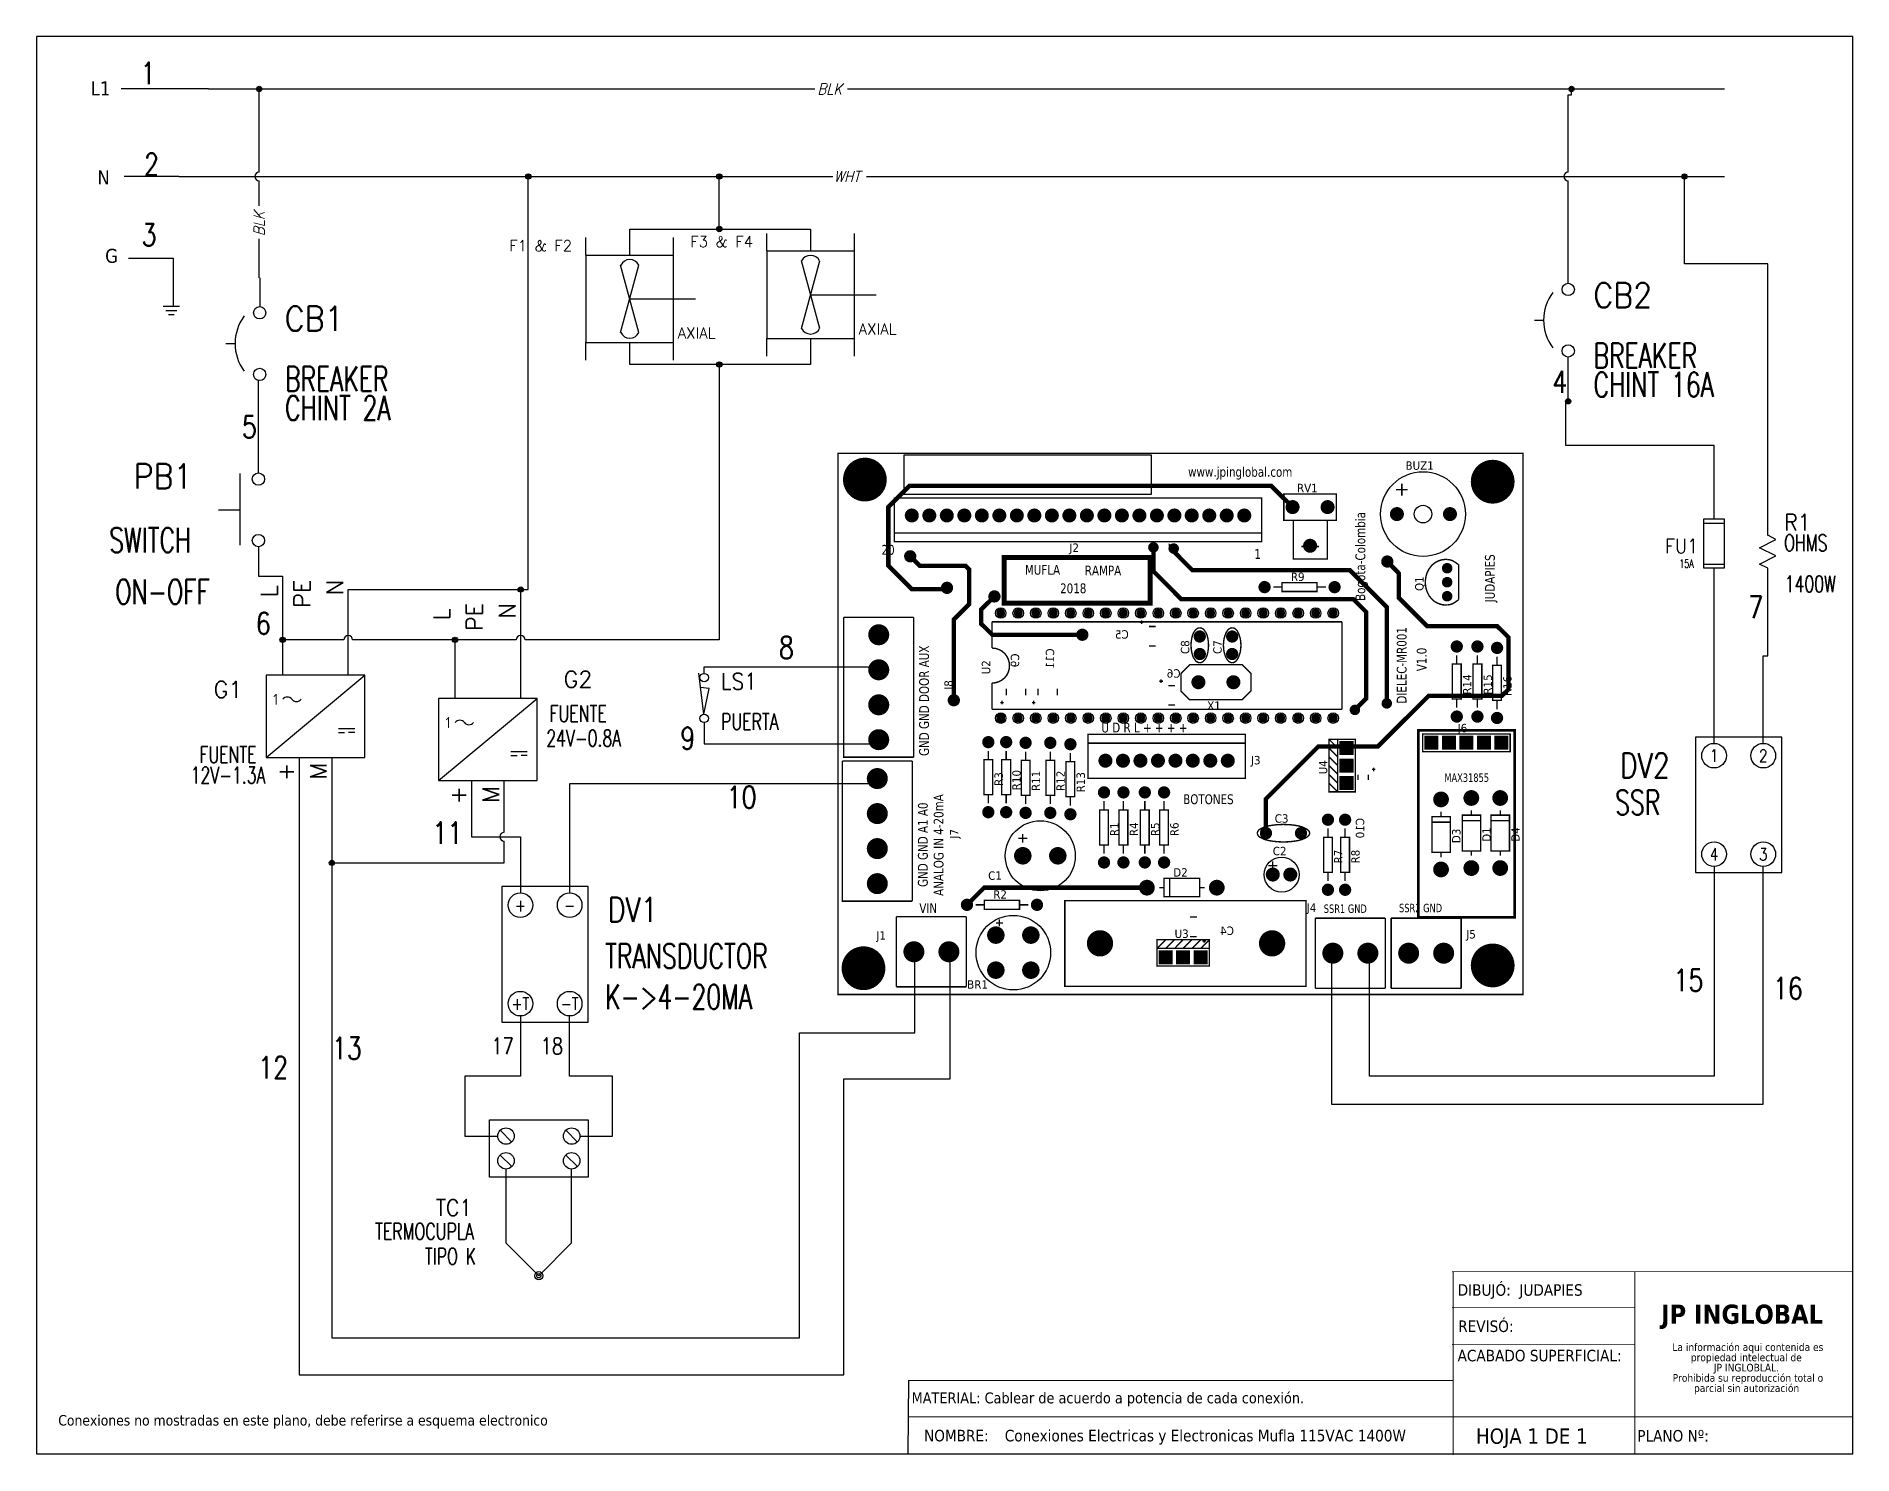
# Model space of a CAD drawing. Header units: millimetres. Extents: x 123.5 to 144.3, y 105.4 to 121.6.
import ezdxf
from ezdxf.enums import TextEntityAlignment as Align

# ---------------------------------------------------------------- set-up
doc = ezdxf.new("R2010")
doc.units = ezdxf.units.MM
doc.linetypes.add('CENTERX2', pattern=[20.32, 12.7, -2.54, 2.54, -2.54])
doc.linetypes.add('HIDDEN2', pattern=[0.1875, 0.125, -0.0625])
for name, color, linetype in [('12632256', 7, 'Continuous'), ('BLK_12AWG', 7, 'Continuous'), ('CONTORNO', 179, 'Continuous'), ('DESC', 250, 'Continuous'), ('MISC', 7, 'Continuous'), ('SYMS', 7, 'Continuous'), ('TAGS', 250, 'Continuous'), ('TERMS', 250, 'Continuous'), ('WIRES', 7, 'Continuous')]:
    doc.layers.add(name, color=color, linetype=linetype)
doc.layers.add('WIRENO', color=7, linetype='Continuous', true_color=0x000000)
doc.styles.add('SLDTEXTSTYLE0', font='tahoma.ttf')
doc.styles.add('SLDTEXTSTYLE1', font='')
doc.styles.get("Standard").update_dxf_attribs({"font": 'tahoma.ttf'})
doc.styles.add('WD', font='romans.shx')
doc.styles.add('WD_IEC', font='isocp2.shx', dxfattribs={"width": 0.9, "height": 4})
doc.styles.get('SLDTEXTSTYLE1').set_extended_font_data('Tahoma', bold=True)

msp = doc.modelspace()

# ---------------------------------------------------------------- texts
at = {"attachment_point": 1}
for s, width, insert, char_height in [('L1', 0.37194, (124.126, 121.075), 0.16), ('N', 0.37194, (124.203, 120.059), 0.16), ('G', 0.37194, (124.292, 119.164), 0.16), ('Conexiones no mostradas en este plano, debe referirse a esquema electronico', 9.45621, (123.756, 105.847), 0.12)]:
    msp.add_mtext_dynamic_manual_height_columns(s, width=width, gutter_width=0.05, heights=[0], dxfattribs=dict(at, insert=insert, char_height=char_height))
at = {"color": 7, "linetype": 'Continuous', "lineweight": 0, "attachment_point": 1, "style": 'SLDTEXTSTYLE0'}
for s, insert, char_height in [('REVISÓ:', (139.749, 106.927), 0.1318), ('MATERIAL: Cablear de acuerdo a potencia de cada conexión.', (133.505, 106.105), 0.1245), ('\\pi-0.39529,l0.52705,t1.0541;NOMBRE:^IConexiones Electricas y Electronicas Mufla 115VAC 1400W', (133.515, 105.678), 0.13176), ('HOJA 1 DE 1', (139.953, 105.694), 0.17568), ('PLANO Nº:', (141.795, 105.676), 0.1318)]:
    msp.add_mtext(s, dxfattribs=dict(at, insert=insert, char_height=char_height))
at = {"layer": 'CONTORNO', "color": 7, "char_height": 0.13176, "attachment_point": 1, "style": 'SLDTEXTSTYLE0'}
for s, insert in [('DIBUJÓ:  JUDAPIES', (139.743, 107.341)), ('ACABADO SUPERFICIAL:', (139.742, 106.592))]:
    msp.add_mtext(s, dxfattribs=dict(at, insert=insert))
at = {"layer": 'CONTORNO', "insert": (142.067, 107.108), "char_height": 0.2196, "attachment_point": 1, "style": 'SLDTEXTSTYLE1'}
msp.add_mtext('JP INGLOBAL', dxfattribs=at)

# ---------------------------------------------------------------- blocks, each defined once
blk = doc.blocks.new('SW_NOTE_2')
at = {"layer": 'CONTORNO', "color": 0, "char_height": 1.0583, "attachment_point": 2, "style": 'SLDTEXTSTYLE0'}
for s, insert in [('La información aqui contenida es ', (10.29, 1.34)), ('propiedad intelectual de', (10.08, -0.07)), ('JP INGLOBLAL.', (10.1, -1.48)), ('Prohibida su reproducción total o ', (10.3, -2.89)), ('parcial sin autorización', (10.12, -4.3))]:
    blk.add_mtext(s, dxfattribs=dict(at, insert=insert))
blk = doc.blocks.new('WDDOT')
for radius in [0.03, 0.0187, 0.00929]:
    blk.add_circle((0, 0), radius)
blk = doc.blocks.new('VGND2')
for p, q in [((0.09375, 0), (-0.09375, 0)), ((-0.0625, -0.046875), (0.0625, -0.046875)), ((-0.03125, -0.09375), (0.03125, -0.09375))]:
    blk.add_line(p, q)
at = {"style": 'WD', "flags": 1}
blk.add_attdef('X2TERM01', (0, 0), '', height=0.01, dxfattribs=at)
blk = doc.blocks.new('HT0_LGENERIC')
at = {"style": 'WD', "oblique": 15, "width": 0.9}
blk.add_attdef('COLOR', text='', height=0.125, dxfattribs=at).set_placement((0, 0), align=Align.MIDDLE_CENTER)
at = {"color": 7, "style": 'WD'}
for tag, p in [('X4_TINY_DOT_DONT_REMOVE', (-0.125, 0)), ('X1_TINY_DOT_DONT_REMOVE', (0.125, 0))]:
    blk.add_attdef(tag, p, '', height=0.0001, dxfattribs=at)
at = {"style": 'WD', "flags": 1}
for tag, p in [('X4TERM01', (-0.125, 0)), ('X1TERM01', (0.125, 0))]:
    blk.add_attdef(tag, p, '', height=0.01, dxfattribs=at)
blk = doc.blocks.new('VT0_LGENERIC')
at = {"style": 'WD', "oblique": 15, "width": 0.9}
blk.add_attdef('COLOR', text='', height=0.125, rotation=90, dxfattribs=at).set_placement((0, 0), align=Align.MIDDLE_CENTER)
at = {"style": 'WD', "flags": 1}
for tag, p in [('X2TERM01', (0, 0.25)), ('X8TERM01', (0, -0.25))]:
    blk.add_attdef(tag, p, '', height=0.01, rotation=90, dxfattribs=at)
at = {"color": 7, "style": 'WD'}
for tag, p in [('X2_TINY_DOT_DONT_REMOVE', (0, 0.25)), ('X8_TINY_DOT_DONT_REMOVE', (0, -0.25))]:
    blk.add_attdef(tag, p, '', height=0.0001, rotation=90, dxfattribs=at)
blk = doc.blocks.new('WD_WNH')
at = {"linetype": 'Continuous', "style": 'WD', "width": 0.8}
blk.add_attdef('WIRENO', text='', height=0.125, dxfattribs=at).set_placement((0, 0.062), align=Align.CENTER)
at = {"style": 'WD', "flags": 1}
for tag, p in [('W01USER', (0, 0.078)), ('W02USER', (0, 0.07)), ('W03USER', (0, 0.062)), ('W04USER', (0, 0.055)), ('W05USER', (0, 0.047)), ('W06USER', (0, 0.039)), ('W07USER', (0, 0.031)), ('W08USER', (0, 0.023)), ('W09USER', (0, 0.016)), ('W10USER', (0, 0.008))]:
    blk.add_attdef(tag, text='', height=0.005, dxfattribs=at).set_placement(p, align=Align.CENTER)
blk = doc.blocks.new('EPAD')
at = {"const_width": 0.5}
blk.add_lwpolyline([(-0.25, 0, 1), (0.25, 0, 1)], format="xyb", close=True, dxfattribs=at)
blk = doc.blocks.new('RPAD')
blk.add_trace([(-0.5, -0.5), (-0.5, 0.5), (0.5, -0.5), (0.5, 0.5)])
blk = doc.blocks.new('trjt')
for points, const_width in [([(130.302, 110.563), (138.126, 110.563), (138.126, 116.743), (130.302, 116.743), (130.302, 110.563)], 0.016), ([(131.546, 115.207), (131.538, 115.191), (131.144, 115.191), (130.876, 115.459), (130.876, 116.131), (131.118, 116.371), (135.25, 116.371), (135.494, 116.129)], 0.05), ([(130.944, 115.733), (135.142, 115.733), (135.142, 116.233), (130.944, 116.233), (130.944, 115.733)], 0.016), ([(135.394, 115.979), (135.994, 115.979), (135.994, 116.279), (135.394, 116.279), (135.394, 115.979)], 0.016), ([(135.142, 115.833), (130.944, 115.833)], 0.016), ([(135.504, 115.537), (135.89, 115.537), (135.89, 115.979), (135.504, 115.979), (135.504, 115.537)], 0.016), ([(131.624, 113.923), (131.624, 114.845), (131.798, 115.019), (131.798, 115.417), (131.756, 115.459), (131.234, 115.459), (131.126, 115.567)], 0.05), ([(132.2, 115.033), (133.868, 115.033), (133.868, 115.553), (132.2, 115.553), (132.2, 115.033)], 0.058), ([(133.904, 115.669), (133.904, 115.397), (134.028, 115.273), (134.22, 115.079), (136.186, 115.079), (136.212, 115.053), (136.336, 114.929), (136.336, 113.945), (136.206, 113.813)], 0.05), ([(136.57, 113.887), (136.57, 114.987), (136.15, 115.407), (134.35, 115.407), (134.104, 115.655), (134.104, 115.673), (134.136, 115.655)], 0.05), ([(135.794, 115.679), (135.594, 115.679)], 0.016), ([(136.044, 113.395), (136.468, 113.395), (137.048, 113.973), (137.884, 113.973), (137.962, 114.049), (137.962, 114.641), (137.832, 114.769), (137.032, 114.769), (136.708, 115.093), (136.708, 115.373), (136.576, 115.507)], 0.05), ([(137.26, 115.531), (137.234, 115.531), (137.21, 115.529), (137.186, 115.523), (137.162, 115.515), (137.14, 115.505), (137.12, 115.493), (137.1, 115.477), (137.082, 115.461), (137.052, 115.421), (137.03, 115.377), (137.022, 115.351), (137.016, 115.325), (137.012, 115.299), (137.01, 115.271)], 0.016), ([(137.26, 115.531), (137.29, 115.527), (137.322, 115.517), (137.354, 115.497), (137.39, 115.471)], 0.016), ([(137.39, 115.071), (137.39, 115.471)], 0.016), ([(135.274, 115.215), (135.374, 115.215)], 0.016), ([(135.374, 115.165), (135.774, 115.165), (135.774, 115.265), (135.374, 115.265), (135.374, 115.165)], 0.016), ([(135.774, 115.215), (135.874, 115.215)], 0.016), ([(137.26, 115.011), (137.21, 115.013), (137.186, 115.019), (137.162, 115.027), (137.14, 115.037), (137.12, 115.049), (137.1, 115.063), (137.082, 115.081), (137.052, 115.119), (137.03, 115.165), (137.022, 115.189), (137.016, 115.215), (137.012, 115.243), (137.01, 115.271)], 0.016), ([(133.092, 114.671), (132.064, 114.671), (131.938, 114.795), (131.938, 114.961), (132.088, 115.109)], 0.05), ([(137.26, 115.011), (137.29, 115.015), (137.322, 115.025), (137.354, 115.045), (137.39, 115.071)], 0.016), ([(131.166, 114.871), (130.366, 114.871)], 0.016), ([(131.166, 113.273), (130.366, 113.273), (130.366, 114.871)], 0.016), ([(131.166, 114.871), (131.166, 113.273)], 0.016), ([(132.06, 114.519), (132.06, 114.819)], 0.016), ([(132.06, 114.819), (136.058, 114.819)], 0.016), ([(133.79, 114.815), (133.75, 114.815)], 0.016), ([(133.77, 114.795), (133.77, 114.835)], 0.016), ([(133.93, 114.765), (133.854, 114.765)], 0.016), ([(134.434, 114.751), (134.414, 114.747), (134.394, 114.735), (134.378, 114.717), (134.362, 114.693), (134.35, 114.663), (134.342, 114.629), (134.336, 114.591), (134.334, 114.551)], 0.016), ([(134.434, 114.751), (134.454, 114.747), (134.474, 114.735), (134.49, 114.717), (134.506, 114.693), (134.518, 114.663), (134.526, 114.629), (134.532, 114.591), (134.534, 114.551)], 0.016), ([(134.804, 114.751), (134.784, 114.747), (134.764, 114.735), (134.748, 114.717), (134.734, 114.693), (134.722, 114.663), (134.712, 114.629), (134.706, 114.591), (134.704, 114.551)], 0.016), ([(134.804, 114.751), (134.824, 114.747), (134.844, 114.735), (134.86, 114.717), (134.874, 114.693), (134.886, 114.663), (134.896, 114.629), (134.902, 114.591), (134.904, 114.551)], 0.016), ([(136.058, 114.819), (136.058, 113.819)], 0.016), ([(133.93, 114.543), (133.852, 114.543)], 0.016), ([(134.434, 114.351), (134.414, 114.355), (134.394, 114.367), (134.378, 114.385), (134.362, 114.409), (134.35, 114.439), (134.342, 114.473), (134.336, 114.511), (134.334, 114.551)], 0.016), ([(134.434, 114.351), (134.454, 114.355), (134.474, 114.367), (134.49, 114.385), (134.506, 114.409), (134.518, 114.439), (134.526, 114.473), (134.532, 114.511), (134.534, 114.551)], 0.016), ([(134.804, 114.351), (134.784, 114.355), (134.764, 114.367), (134.748, 114.385), (134.734, 114.409), (134.722, 114.439), (134.712, 114.473), (134.706, 114.511), (134.704, 114.551)], 0.016), ([(134.804, 114.351), (134.824, 114.355), (134.844, 114.367), (134.86, 114.385), (134.874, 114.409), (134.886, 114.439), (134.896, 114.473), (134.902, 114.511), (134.904, 114.551)], 0.016), ([(132.26, 114.319), (132.256, 114.359), (132.244, 114.397), (132.226, 114.431), (132.202, 114.461), (132.172, 114.485), (132.138, 114.503), (132.1, 114.515), (132.06, 114.519)], 0.016), ([(134.918, 113.929), (134.318, 113.929), (134.218, 114.029), (134.218, 114.229), (134.318, 114.329), (134.918, 114.329), (135.018, 114.229), (135.018, 114.029), (134.918, 113.929)], 0.016), ([(137.32, 113.937), (137.42, 113.937), (137.42, 114.337), (137.32, 114.337), (137.32, 113.937)], 0.016), ([(137.37, 114.437), (137.37, 114.337)], 0.016), ([(137.556, 113.937), (137.656, 113.937), (137.656, 114.337), (137.556, 114.337), (137.556, 113.937)], 0.016), ([(137.606, 114.437), (137.606, 114.337)], 0.016), ([(137.83, 114.421), (137.83, 114.321)], 0.016), ([(132.26, 114.319), (132.256, 114.277), (132.244, 114.239), (132.226, 114.205), (132.202, 114.177), (132.172, 114.153), (132.138, 114.135), (132.1, 114.123), (132.06, 114.119)], 0.016), ([(132.06, 113.819), (132.06, 114.119)], 0.016), ([(134.012, 114.141), (133.972, 114.141)], 0.016), ([(133.992, 114.121), (133.992, 114.161)], 0.016), ([(137.78, 113.921), (137.88, 113.921), (137.88, 114.321), (137.78, 114.321), (137.78, 113.921)], 0.016), ([(132.174, 113.917), (132.174, 113.877)], 0.016), ([(132.224, 114.057), (132.224, 113.981)], 0.016), ([(132.446, 114.057), (132.446, 113.979)], 0.016), ([(132.536, 113.917), (132.536, 113.877)], 0.016), ([(132.586, 114.057), (132.586, 113.981)], 0.016), ([(132.808, 114.057), (132.808, 113.979)], 0.016), ([(134.152, 114.091), (134.076, 114.091)], 0.016), ([(137.37, 113.937), (137.37, 113.837)], 0.016), ([(137.606, 113.937), (137.606, 113.837)], 0.016), ([(137.83, 113.921), (137.83, 113.821)], 0.016), ([(132.06, 113.819), (136.058, 113.819)], 0.016), ([(132.194, 113.897), (132.154, 113.897)], 0.016), ([(132.556, 113.897), (132.516, 113.897)], 0.016), ([(134.152, 113.869), (134.074, 113.869)], 0.016), ([(133.156, 113.033), (134.954, 113.033), (134.954, 113.533), (133.156, 113.533), (133.156, 113.033)], 0.016), ([(136.93, 111.445), (138.032, 111.445), (138.032, 113.579), (136.93, 113.579), (136.93, 111.445)], 0.03), ([(136.98, 113.337), (137.98, 113.337), (137.98, 113.537), (136.98, 113.537), (136.98, 113.337)], 0.016), ([(132.018, 113.345), (132.018, 113.245)], 0.016), ([(132.222, 113.345), (132.222, 113.245)], 0.016), ([(132.444, 113.337), (132.444, 113.237)], 0.016), ([(132.726, 113.337), (132.726, 113.237)], 0.016), ([(132.956, 113.321), (132.956, 113.221)], 0.016), ([(133.156, 113.433), (134.954, 113.433)], 0.016), ([(135.19, 112.405), (135.19, 112.797), (135.788, 113.395), (136.044, 113.395), (136.052, 113.385), (136.11, 113.377)], 0.05), ([(136.01, 112.877), (136.21, 112.877), (136.21, 113.477), (136.01, 113.477), (136.01, 112.877), (135.91, 112.877), (135.91, 113.477), (136.01, 113.477)], 0.016), ([(136.01, 113.377), (135.91, 113.477)], 0.016), ([(136.01, 113.277), (135.91, 113.377)], 0.016), ([(131.15, 113.229), (130.35, 113.229)], 0.016), ([(131.15, 111.629), (130.35, 111.629), (130.35, 113.229)], 0.016), ([(131.15, 113.229), (131.15, 111.629)], 0.016), ([(131.968, 112.845), (132.068, 112.845), (132.068, 113.245), (131.968, 113.245), (131.968, 112.845)], 0.016), ([(132.172, 112.845), (132.272, 112.845), (132.272, 113.245), (132.172, 113.245), (132.172, 112.845)], 0.016), ([(132.394, 112.837), (132.494, 112.837), (132.494, 113.237), (132.394, 113.237), (132.394, 112.837)], 0.016), ([(132.676, 112.837), (132.776, 112.837), (132.776, 113.237), (132.676, 113.237), (132.676, 112.837)], 0.016), ([(132.906, 112.821), (133.006, 112.821), (133.006, 113.221), (132.906, 113.221), (132.906, 112.821)], 0.016), ([(136.01, 113.177), (135.91, 113.277)], 0.016), ([(136.01, 113.077), (135.91, 113.177)], 0.016), ([(136.44, 113.133), (136.4, 113.133)], 0.016), ([(136.42, 113.113), (136.42, 113.153)], 0.016), ([(136.01, 112.977), (135.91, 113.077)], 0.016), ([(136.01, 112.877), (135.91, 112.977)], 0.016), ([(136.24, 113.013), (136.24, 113.073)], 0.016), ([(136.36, 113.013), (136.36, 113.073)], 0.016), ([(132.018, 112.845), (132.018, 112.745)], 0.016), ([(132.222, 112.845), (132.222, 112.745)], 0.016), ([(132.444, 112.837), (132.444, 112.737)], 0.016), ([(132.726, 112.837), (132.726, 112.737)], 0.016), ([(132.956, 112.821), (132.956, 112.721)], 0.016), ([(133.29, 112.271), (133.39, 112.271), (133.39, 112.671), (133.29, 112.671), (133.29, 112.271)], 0.016), ([(133.34, 112.771), (133.34, 112.671)], 0.016), ([(133.512, 112.271), (133.612, 112.271), (133.612, 112.671), (133.512, 112.671), (133.512, 112.271)], 0.016), ([(133.562, 112.771), (133.562, 112.671)], 0.016), ([(133.756, 112.271), (133.856, 112.271), (133.856, 112.671), (133.756, 112.671), (133.756, 112.271)], 0.016), ([(133.806, 112.771), (133.806, 112.671)], 0.016), ([(133.976, 112.271), (134.076, 112.271), (134.076, 112.671), (133.976, 112.671), (133.976, 112.271)], 0.016), ([(134.026, 112.771), (134.026, 112.671)], 0.016), ([(137.536, 112.667), (137.536, 112.611)], 0.016), ([(137.866, 112.667), (137.866, 112.611)], 0.016), ([(135.09, 112.405), (135.096, 112.425), (135.112, 112.445), (135.14, 112.461), (135.176, 112.477), (135.22, 112.489), (135.272, 112.497), (135.328, 112.503), (135.39, 112.505)], 0.016), ([(135.69, 112.405), (135.684, 112.425), (135.666, 112.445), (135.638, 112.461), (135.602, 112.477), (135.558, 112.489), (135.508, 112.497), (135.452, 112.503), (135.39, 112.505)], 0.016), ([(135.898, 112.459), (135.898, 112.359)], 0.016), ([(136.094, 112.459), (136.094, 112.359)], 0.016), ([(137.086, 112.187), (137.296, 112.187), (137.296, 112.595), (137.086, 112.595), (137.086, 112.187)], 0.016), ([(137.294, 112.531), (137.088, 112.531)], 0.016), ([(137.19, 112.651), (137.19, 112.595)], 0.016), ([(137.432, 112.203), (137.642, 112.203), (137.642, 112.611), (137.432, 112.611), (137.432, 112.203)], 0.016), ([(137.64, 112.547), (137.434, 112.547)], 0.016), ([(137.762, 112.203), (137.972, 112.203), (137.972, 112.611), (137.762, 112.611), (137.762, 112.203)], 0.016), ([(137.97, 112.547), (137.764, 112.547)], 0.016), ([(132.362, 112.347), (132.462, 112.347)], 0.016), ([(132.412, 112.397), (132.412, 112.297)], 0.016), ([(133.34, 112.271), (133.34, 112.171)], 0.016), ([(133.562, 112.271), (133.562, 112.171)], 0.016), ([(133.806, 112.271), (133.806, 112.171)], 0.016), ([(134.026, 112.271), (134.026, 112.171)], 0.016), ([(135.09, 112.405), (135.096, 112.385), (135.112, 112.365), (135.14, 112.349), (135.176, 112.333), (135.22, 112.321), (135.272, 112.313), (135.328, 112.307), (135.39, 112.305)], 0.016), ([(135.69, 112.405), (135.684, 112.385), (135.666, 112.365), (135.638, 112.349), (135.602, 112.333), (135.558, 112.321), (135.508, 112.313), (135.452, 112.307), (135.39, 112.305)], 0.016), ([(135.848, 111.959), (135.948, 111.959), (135.948, 112.359), (135.848, 112.359), (135.848, 111.959)], 0.016), ([(136.044, 111.959), (136.144, 111.959), (136.144, 112.359), (136.044, 112.359), (136.044, 111.959)], 0.016), ([(135.268, 112.083), (135.268, 111.983)], 0.016), ([(137.19, 112.187), (137.19, 112.131)], 0.016), ([(137.536, 112.203), (137.536, 112.147)], 0.016), ([(137.866, 112.203), (137.866, 112.147)], 0.016), ([(134.026, 111.679), (134.432, 111.679), (134.432, 111.889), (134.026, 111.889), (134.026, 111.679)], 0.016), ([(134.09, 111.887), (134.09, 111.681)], 0.016), ([(135.218, 112.033), (135.318, 112.033)], 0.016), ([(135.898, 111.959), (135.898, 111.859)], 0.016), ([(136.094, 111.959), (136.094, 111.859)], 0.016), ([(133.83, 111.783), (131.97, 111.783), (131.774, 111.587)], 0.05), ([(131.974, 111.537), (132.374, 111.537), (132.374, 111.637), (131.974, 111.637), (131.974, 111.537)], 0.016), ([(132.892, 110.657), (135.646, 110.657), (135.646, 111.635), (132.892, 111.635), (132.892, 110.657)], 0.016), ([(133.97, 111.783), (134.026, 111.783)], 0.016), ([(134.432, 111.783), (134.488, 111.783)], 0.016), ([(130.968, 111.451), (130.968, 110.651)], 0.016), ([(130.968, 111.451), (131.768, 111.451)], 0.016), ([(131.768, 111.451), (131.768, 110.651)], 0.016), ([(131.874, 111.587), (131.974, 111.587)], 0.016), ([(132.144, 111.421), (132.144, 111.341)], 0.016), ([(132.374, 111.587), (132.474, 111.587)], 0.016), ([(134.324, 111.447), (134.402, 111.447)], 0.016), ([(135.754, 111.435), (135.754, 110.635)], 0.016), ([(135.754, 111.435), (136.554, 111.435)], 0.016), ([(136.554, 111.435), (136.554, 110.635)], 0.016), ([(136.62, 111.435), (136.62, 110.635)], 0.016), ([(136.62, 111.435), (137.42, 111.435)], 0.016), ([(137.42, 111.435), (137.42, 110.635)], 0.016), ([(132.104, 111.381), (132.184, 111.381)], 0.016), ([(134.324, 111.225), (134.4, 111.225)], 0.016), ([(133.946, 111.089), (133.946, 111.189), (134.544, 111.189), (134.544, 111.089)], 0.016), ([(133.946, 111.089), (134.046, 111.189)], 0.016), ([(133.946, 110.889), (134.544, 110.889), (134.544, 111.089), (133.946, 111.089), (133.946, 110.889)], 0.016), ([(134.046, 111.089), (134.146, 111.189)], 0.016), ([(134.146, 111.089), (134.244, 111.189)], 0.016), ([(134.244, 111.089), (134.344, 111.189)], 0.016), ([(134.344, 111.089), (134.444, 111.189)], 0.016), ([(134.444, 111.089), (134.544, 111.189)], 0.016), ([(134.464, 111.175), (134.504, 111.175)], 0.016), ([(134.484, 111.195), (134.484, 111.155)], 0.016), ([(130.968, 110.651), (131.768, 110.651)], 0.016), ([(135.754, 110.635), (136.554, 110.635)], 0.016), ([(136.62, 110.635), (137.42, 110.635)], 0.016)]:
    blk.add_lwpolyline(points, dxfattribs=dict(const_width=const_width))
blk.add_lwpolyline([(131.052, 116.275), (133.882, 116.275), (133.882, 116.721), (131.052, 116.721), (131.052, 116.275)])
for centre, radius in [((130.608, 116.443), 0.06), ((137.78, 116.419), 0.06), ((131.144, 116.033), 0.02), ((131.344, 116.033), 0.02), ((131.544, 116.033), 0.02), ((131.744, 116.033), 0.02), ((131.944, 116.033), 0.02), ((132.144, 116.033), 0.02), ((132.344, 116.033), 0.02), ((132.544, 116.033), 0.02), ((132.744, 116.033), 0.02), ((132.944, 116.033), 0.02), ((133.144, 116.033), 0.02), ((133.344, 116.033), 0.02), ((133.544, 116.033), 0.02), ((133.744, 116.033), 0.02), ((133.944, 116.033), 0.02), ((134.144, 116.033), 0.02), ((134.342, 116.033), 0.02), ((134.542, 116.033), 0.02), ((134.742, 116.033), 0.02), ((134.942, 116.033), 0.02), ((135.494, 116.129), 0.05), ((135.894, 116.129), 0.05), ((136.686, 116.049), 0.02), ((137.292, 116.049), 0.02), ((131.126, 115.567), 0.05), ((133.904, 115.669), 0.05), ((134.136, 115.655), 0.05), ((135.694, 115.687), 0.05), ((136.576, 115.507), 0.05), ((137.26, 115.431), 0.05), ((131.546, 115.207), 0.05), ((135.174, 115.215), 0.05), ((135.974, 115.215), 0.05), ((137.26, 115.271), 0.05), ((132.088, 115.109), 0.05), ((132.16, 114.919), 0.06), ((132.36, 114.919), 0.06), ((132.56, 114.919), 0.06), ((132.76, 114.919), 0.06), ((132.96, 114.919), 0.06), ((133.16, 114.919), 0.06), ((133.36, 114.919), 0.06), ((133.56, 114.919), 0.06), ((133.76, 114.919), 0.06), ((133.96, 114.919), 0.06), ((134.16, 114.919), 0.06), ((134.358, 114.919), 0.06), ((134.558, 114.919), 0.06), ((134.758, 114.919), 0.06), ((134.958, 114.919), 0.06), ((135.158, 114.919), 0.06), ((135.358, 114.919), 0.06), ((135.558, 114.919), 0.06), ((135.758, 114.919), 0.06), ((135.958, 114.919), 0.06), ((137.26, 115.111), 0.05), ((130.766, 114.671), 0.06), ((133.092, 114.671), 0.05), ((134.434, 114.651), 0.05), ((134.804, 114.651), 0.05), ((137.37, 114.537), 0.05), ((137.606, 114.537), 0.05), ((137.83, 114.521), 0.05), ((134.434, 114.451), 0.05), ((134.804, 114.451), 0.05), ((130.766, 114.271), 0.06), ((134.418, 114.129), 0.05), ((134.818, 114.129), 0.05), ((130.766, 113.871), 0.06), ((131.624, 113.923), 0.05), ((136.57, 113.887), 0.05), ((132.16, 113.719), 0.06), ((132.36, 113.719), 0.06), ((132.56, 113.719), 0.06), ((132.76, 113.719), 0.06), ((132.96, 113.719), 0.06), ((133.16, 113.719), 0.06), ((133.36, 113.719), 0.06), ((133.56, 113.719), 0.06), ((133.76, 113.719), 0.06), ((133.96, 113.719), 0.06), ((134.16, 113.719), 0.06), ((134.358, 113.719), 0.06), ((134.558, 113.719), 0.06), ((134.758, 113.719), 0.06), ((134.958, 113.719), 0.06), ((135.158, 113.719), 0.06), ((135.358, 113.719), 0.06), ((135.558, 113.719), 0.06), ((135.758, 113.719), 0.06), ((135.958, 113.719), 0.06), ((136.206, 113.813), 0.05), ((137.37, 113.737), 0.05), ((137.606, 113.737), 0.05), ((137.83, 113.721), 0.05), ((130.766, 113.473), 0.06), ((132.018, 113.445), 0.05), ((132.222, 113.445), 0.05), ((132.444, 113.437), 0.05), ((132.726, 113.437), 0.05), ((132.956, 113.421), 0.05), ((136.11, 113.377), 0.05), ((137.08, 113.437), 0.05), ((137.28, 113.437), 0.05), ((137.48, 113.437), 0.05), ((137.68, 113.437), 0.05), ((137.88, 113.437), 0.05), ((130.75, 113.029), 0.06), ((133.356, 113.233), 0.02), ((133.556, 113.233), 0.02), ((133.756, 113.233), 0.02), ((133.956, 113.233), 0.02), ((134.156, 113.233), 0.02), ((134.354, 113.233), 0.02), ((134.554, 113.233), 0.02), ((134.754, 113.233), 0.02), ((136.11, 113.177), 0.05), ((133.34, 112.871), 0.05), ((133.562, 112.871), 0.05), ((133.806, 112.871), 0.05), ((134.026, 112.871), 0.05), ((136.11, 112.977), 0.05), ((130.75, 112.629), 0.06), ((132.018, 112.645), 0.05), ((132.222, 112.645), 0.05), ((132.444, 112.637), 0.05), ((132.726, 112.637), 0.05), ((137.19, 112.791), 0.05), ((137.536, 112.807), 0.05), ((137.866, 112.807), 0.05), ((132.956, 112.621), 0.05), ((135.898, 112.559), 0.05), ((136.094, 112.559), 0.05), ((130.75, 112.229), 0.06), ((135.19, 112.405), 0.05), ((135.59, 112.405), 0.05), ((132.412, 112.147), 0.05), ((132.812, 112.147), 0.05), ((133.34, 112.071), 0.05), ((133.562, 112.071), 0.05), ((133.806, 112.071), 0.05), ((134.026, 112.071), 0.05), ((137.536, 112.007), 0.05), ((137.866, 112.007), 0.05), ((130.75, 111.829), 0.06), ((135.268, 111.933), 0.05), ((135.468, 111.933), 0.05), ((137.19, 111.991), 0.05), ((131.774, 111.587), 0.05), ((132.574, 111.587), 0.05), ((133.83, 111.783), 0.05), ((134.628, 111.783), 0.05), ((135.898, 111.759), 0.05), ((136.094, 111.759), 0.05), ((132.104, 111.241), 0.05), ((132.504, 111.241), 0.05), ((131.168, 111.051), 0.06), ((131.568, 111.051), 0.06), ((133.294, 111.147), 0.06), ((134.046, 110.989), 0.05), ((134.244, 110.989), 0.05), ((134.444, 110.989), 0.05), ((135.26, 111.147), 0.06), ((135.954, 111.035), 0.06), ((136.354, 111.035), 0.06), ((136.82, 111.035), 0.06), ((137.22, 111.035), 0.06), ((130.592, 110.863), 0.06), ((132.104, 110.841), 0.05), ((132.504, 110.841), 0.05), ((137.78, 110.895), 0.06)]:
    blk.add_circle(centre, radius)
at = {"layer": '12632256'}
for centre, radius in [((136.984, 116.049), 0.484), ((136.984, 116.049), 0.1), ((132.612, 112.147), 0.4), ((135.368, 111.933), 0.2), ((132.304, 111.041), 0.426)]:
    blk.add_circle(centre, radius, dxfattribs=at)
at = {"zscale": 2}
for name, p, xscale, yscale in [('EPAD', (130.608, 116.443), 0.5, 0.5), ('EPAD', (137.78, 116.419), 0.5, 0.5), ('EPAD', (135.494, 116.129), 0.16, 0.16), ('EPAD', (135.894, 116.129), 0.16, 0.16), ('EPAD', (131.144, 116.033), 0.16, 0.16), ('EPAD', (131.344, 116.033), 0.16, 0.16), ('EPAD', (131.544, 116.033), 0.16, 0.16), ('EPAD', (131.744, 116.033), 0.16, 0.16), ('EPAD', (131.944, 116.033), 0.16, 0.16), ('EPAD', (132.144, 116.033), 0.16, 0.16), ('EPAD', (132.344, 116.033), 0.16, 0.16), ('EPAD', (132.544, 116.033), 0.16, 0.16), ('EPAD', (132.744, 116.033), 0.16, 0.16), ('EPAD', (132.944, 116.033), 0.16, 0.16), ('EPAD', (133.144, 116.033), 0.16, 0.16), ('EPAD', (133.344, 116.033), 0.16, 0.16), ('EPAD', (133.544, 116.033), 0.16, 0.16), ('EPAD', (133.744, 116.033), 0.16, 0.16), ('EPAD', (133.944, 116.033), 0.16, 0.16), ('EPAD', (134.144, 116.033), 0.16, 0.16), ('EPAD', (134.342, 116.033), 0.16, 0.16), ('EPAD', (134.542, 116.033), 0.16, 0.16), ('EPAD', (134.742, 116.033), 0.16, 0.16), ('EPAD', (134.942, 116.033), 0.16, 0.16), ('EPAD', (136.686, 116.049), 0.16, 0.16), ('EPAD', (137.292, 116.049), 0.16, 0.16), ('EPAD', (131.126, 115.567), 0.14, 0.14), ('EPAD', (133.904, 115.669), 0.12, 0.12), ('EPAD', (134.136, 115.655), 0.12, 0.12), ('EPAD', (135.694, 115.687), 0.16, 0.16), ('EPAD', (136.576, 115.507), 0.14, 0.14), ('EPAD', (137.26, 115.431), 0.12, 0.12), ('EPAD', (131.546, 115.207), 0.14, 0.14), ('EPAD', (132.088, 115.109), 0.14, 0.14), ('EPAD', (135.174, 115.215), 0.14, 0.14), ('EPAD', (135.974, 115.215), 0.14, 0.14), ('EPAD', (137.26, 115.271), 0.12, 0.12), ('EPAD', (137.26, 115.111), 0.12, 0.12), ('EPAD', (132.16, 114.919), 0.1, 0.1), ('EPAD', (132.36, 114.919), 0.1, 0.1), ('EPAD', (132.56, 114.919), 0.1, 0.1), ('EPAD', (132.76, 114.919), 0.1, 0.1), ('EPAD', (132.96, 114.919), 0.1, 0.1), ('EPAD', (133.16, 114.919), 0.1, 0.1), ('EPAD', (133.36, 114.919), 0.1, 0.1), ('EPAD', (133.56, 114.919), 0.1, 0.1), ('EPAD', (133.76, 114.919), 0.1, 0.1), ('EPAD', (133.96, 114.919), 0.1, 0.1), ('EPAD', (134.16, 114.919), 0.1, 0.1), ('EPAD', (134.358, 114.919), 0.1, 0.1), ('EPAD', (134.558, 114.919), 0.1, 0.1), ('EPAD', (134.758, 114.919), 0.1, 0.1), ('EPAD', (134.958, 114.919), 0.1, 0.1), ('EPAD', (135.158, 114.919), 0.1, 0.1), ('EPAD', (135.358, 114.919), 0.1, 0.1), ('EPAD', (135.558, 114.919), 0.1, 0.1), ('EPAD', (135.758, 114.919), 0.1, 0.1), ('EPAD', (135.958, 114.919), 0.1, 0.1), ('EPAD', (130.766, 114.671), 0.24, 0.24), ('EPAD', (133.092, 114.671), 0.14, 0.14), ('EPAD', (134.434, 114.651), 0.14, 0.14), ('EPAD', (134.804, 114.651), 0.14, 0.14), ('EPAD', (137.37, 114.537), 0.14, 0.14), ('EPAD', (137.606, 114.537), 0.14, 0.14), ('EPAD', (137.83, 114.521), 0.14, 0.14), ('EPAD', (130.766, 114.271), 0.24, 0.24), ('EPAD', (134.434, 114.451), 0.14, 0.14), ('EPAD', (134.804, 114.451), 0.14, 0.14), ('EPAD', (134.418, 114.129), 0.16, 0.16), ('EPAD', (134.818, 114.129), 0.16, 0.16), ('EPAD', (130.766, 113.871), 0.24, 0.24), ('EPAD', (131.624, 113.923), 0.14, 0.14), ('EPAD', (136.57, 113.887), 0.12, 0.12), ('RPAD', (132.16, 113.719), 0.1, 0.1), ('EPAD', (132.36, 113.719), 0.1, 0.1), ('EPAD', (132.56, 113.719), 0.1, 0.1), ('EPAD', (132.76, 113.719), 0.1, 0.1), ('EPAD', (132.96, 113.719), 0.1, 0.1), ('EPAD', (133.16, 113.719), 0.1, 0.1), ('EPAD', (133.36, 113.719), 0.1, 0.1), ('EPAD', (133.56, 113.719), 0.1, 0.1), ('EPAD', (133.76, 113.719), 0.1, 0.1), ('EPAD', (133.96, 113.719), 0.1, 0.1), ('EPAD', (134.16, 113.719), 0.1, 0.1), ('EPAD', (134.358, 113.719), 0.1, 0.1), ('EPAD', (134.558, 113.719), 0.1, 0.1), ('EPAD', (134.758, 113.719), 0.1, 0.1), ('EPAD', (134.958, 113.719), 0.1, 0.1), ('EPAD', (135.158, 113.719), 0.1, 0.1), ('EPAD', (135.358, 113.719), 0.1, 0.1), ('EPAD', (135.558, 113.719), 0.1, 0.1), ('EPAD', (135.758, 113.719), 0.1, 0.1), ('EPAD', (135.958, 113.719), 0.1, 0.1), ('EPAD', (136.206, 113.813), 0.12, 0.12), ('EPAD', (137.37, 113.737), 0.14, 0.14), ('EPAD', (137.606, 113.737), 0.14, 0.14), ('EPAD', (137.83, 113.721), 0.14, 0.14), ('EPAD', (130.766, 113.473), 0.24, 0.24), ('EPAD', (132.018, 113.445), 0.14, 0.14), ('EPAD', (132.222, 113.445), 0.14, 0.14), ('EPAD', (132.444, 113.437), 0.14, 0.14), ('EPAD', (132.726, 113.437), 0.14, 0.14), ('RPAD', (137.08, 113.437), 0.16, 0.16), ('RPAD', (137.28, 113.437), 0.16, 0.16), ('RPAD', (137.48, 113.437), 0.16, 0.16), ('RPAD', (137.68, 113.437), 0.16, 0.16), ('RPAD', (137.88, 113.437), 0.16, 0.16), ('EPAD', (132.956, 113.421), 0.14, 0.14), ('EPAD', (133.356, 113.233), 0.16, 0.16), ('EPAD', (133.556, 113.233), 0.16, 0.16), ('EPAD', (133.756, 113.233), 0.16, 0.16), ('EPAD', (133.956, 113.233), 0.16, 0.16), ('EPAD', (134.156, 113.233), 0.16, 0.16), ('EPAD', (134.354, 113.233), 0.16, 0.16), ('EPAD', (134.554, 113.233), 0.16, 0.16), ('EPAD', (134.754, 113.233), 0.16, 0.16), ('EPAD', (130.75, 113.029), 0.24, 0.24), ('EPAD', (133.34, 112.871), 0.14, 0.14), ('EPAD', (133.562, 112.871), 0.14, 0.14), ('EPAD', (133.806, 112.871), 0.14, 0.14), ('EPAD', (134.026, 112.871), 0.14, 0.14), ('EPAD', (137.19, 112.791), 0.18, 0.18), ('EPAD', (137.536, 112.807), 0.18, 0.18), ('EPAD', (137.866, 112.807), 0.18, 0.18), ('EPAD', (130.75, 112.629), 0.24, 0.24), ('EPAD', (132.018, 112.645), 0.14, 0.14), ('EPAD', (132.222, 112.645), 0.14, 0.14), ('EPAD', (132.444, 112.637), 0.14, 0.14), ('EPAD', (132.726, 112.637), 0.14, 0.14), ('EPAD', (132.956, 112.621), 0.14, 0.14), ('EPAD', (135.19, 112.405), 0.14, 0.14), ('EPAD', (135.59, 112.405), 0.14, 0.14), ('EPAD', (135.898, 112.559), 0.14, 0.14), ('EPAD', (136.094, 112.559), 0.14, 0.14), ('EPAD', (130.75, 112.229), 0.24, 0.24), ('EPAD', (132.412, 112.147), 0.2, 0.2), ('EPAD', (132.812, 112.147), 0.2, 0.2), ('EPAD', (133.34, 112.071), 0.14, 0.14), ('EPAD', (133.562, 112.071), 0.14, 0.14), ('EPAD', (133.806, 112.071), 0.14, 0.14), ('EPAD', (134.026, 112.071), 0.14, 0.14), ('EPAD', (137.19, 111.991), 0.18, 0.18), ('EPAD', (137.536, 112.007), 0.18, 0.18), ('EPAD', (137.866, 112.007), 0.18, 0.18), ('EPAD', (130.75, 111.829), 0.24, 0.24), ('EPAD', (133.83, 111.783), 0.18, 0.18), ('EPAD', (134.628, 111.783), 0.18, 0.18), ('EPAD', (135.268, 111.933), 0.16, 0.16), ('EPAD', (135.468, 111.933), 0.16, 0.16), ('EPAD', (131.774, 111.587), 0.14, 0.14), ('EPAD', (132.574, 111.587), 0.14, 0.14), ('EPAD', (135.898, 111.759), 0.14, 0.14), ('EPAD', (136.094, 111.759), 0.14, 0.14), ('EPAD', (132.104, 111.241), 0.2, 0.2), ('EPAD', (132.504, 111.241), 0.2, 0.2), ('EPAD', (133.294, 111.147), 0.3, 0.3), ('EPAD', (135.26, 111.147), 0.3, 0.3), ('EPAD', (130.592, 110.863), 0.5, 0.5), ('EPAD', (131.168, 111.051), 0.24, 0.24), ('EPAD', (131.568, 111.051), 0.24, 0.24), ('RPAD', (134.046, 110.989), 0.16, 0.16), ('RPAD', (134.244, 110.989), 0.16, 0.16), ('RPAD', (134.444, 110.989), 0.16, 0.16), ('EPAD', (135.954, 111.035), 0.24, 0.24), ('EPAD', (136.354, 111.035), 0.24, 0.24), ('EPAD', (136.82, 111.035), 0.24, 0.24), ('EPAD', (137.22, 111.035), 0.24, 0.24), ('EPAD', (137.78, 110.895), 0.5, 0.5), ('EPAD', (132.104, 110.841), 0.2, 0.2), ('EPAD', (132.504, 110.841), 0.2, 0.2)]:
    blk.add_blockref(name, p, dxfattribs=dict(at, xscale=xscale, yscale=yscale))
at = {"xscale": 0.16, "yscale": 0.16, "zscale": 2, "rotation": 90}
for p in [(136.11, 113.377), (136.11, 113.177), (136.11, 112.977)]:
    blk.add_blockref('RPAD', p, dxfattribs=at)
at = {"layer": '12632256'}
for s, height, width, p in [('BUZ1', 0.096, 1.041667, (136.784, 116.555)), ('www.jpinglobal.com', 0.112, 0.892857, (134.3, 116.475)), ('RV1', 0.096, 1.041667, (135.544, 116.299)), ('+', 0.16, 1.125, (136.654, 116.259)), ('20', 0.112, 0.892857, (130.798, 115.585)), ('J2', 0.096, 1.041667, (132.944, 115.617)), ('1', 0.112, 0.892857, (135.056, 115.537)), ('MUFLA', 0.112, 0.892857, (132.436, 115.357)), ('RAMPA', 0.112, 0.892857, (133.12, 115.349)), ('R9', 0.096, 1.041667, (135.474, 115.285)), ('2018', 0.112, 0.892857, (132.838, 115.145)), ('X1', 0.096, 1.041667, (134.518, 113.813)), ('U D R L + + + +', 0.112, 0.892857, (133.31, 113.555)), ('J6', 0.096, 1.041667, (137.38, 113.557)), ('J3', 0.096, 1.041667, (135.018, 113.191)), ('MAX31855', 0.096, 0.833333, (137.228, 112.991)), ('BOTONES', 0.112, 0.892857, (134.244, 112.737)), ('C3', 0.096, 1.041667, (135.29, 112.525)), ('C2', 0.096, 1.041667, (135.268, 112.153)), ('C1', 0.096, 1.041667, (132.016, 111.873)), ('D2', 0.096, 1.041667, (134.13, 111.909)), ('R2', 0.096, 1.041667, (132.074, 111.657)), ('VIN', 0.112, 0.892857, (131.23, 111.493)), ('J4', 0.096, 1.041667, (135.656, 111.507)), ('SSR1 GND', 0.096, 0.833333, (135.85, 111.495)), ('SSR2 GND', 0.096, 0.833333, (136.71, 111.503)), ('J1', 0.096, 1.041667, (130.74, 111.189)), ('U3', 0.096, 1.041667, (134.146, 111.209)), ('J5', 0.096, 1.041667, (137.478, 111.203)), ('BR1', 0.096, 1.041667, (131.776, 110.629))]:
    blk.add_text(s, height=height, dxfattribs=dict(at, width=width)).set_placement(p)
for s, height, width, p in [('Bogota-Colombia', 0.112, 0.892857, (136.324, 115.057)), ('JUDAPIES', 0.112, 0.892857, (137.804, 115.041)), ('Q1', 0.096, 1.041667, (136.99, 115.171)), ('DIELEC-MR001', 0.112, 0.892857, (136.796, 113.885)), ('GND GND DOOR AUX', 0.112, 0.892857, (131.34, 113.287)), ('C8', 0.096, 1.041667, (134.314, 114.451)), ('C7', 0.096, 1.041667, (134.684, 114.451)), ('U2', 0.096, 1.041667, (132.04, 114.219)), ('V1.0', 0.112, 0.892857, (137.024, 114.255)), ('J8', 0.096, 1.041667, (131.612, 114.043)), ('R14', 0.096, 1.041667, (137.536, 113.987)), ('R15', 0.096, 1.041667, (137.772, 113.987)), ('R16', 0.096, 1.041667, (137.996, 113.971)), ('R3', 0.096, 1.041667, (132.184, 112.945)), ('R10', 0.096, 1.041667, (132.388, 112.895)), ('R11', 0.096, 1.041667, (132.61, 112.887)), ('R12', 0.096, 1.041667, (132.892, 112.887)), ('R13', 0.096, 1.041667, (133.122, 112.871)), ('U4', 0.096, 1.041667, (135.89, 113.077)), ('GND GND A1 A0', 0.112, 0.892857, (131.326, 111.791)), ('ANALOG IN 4-20mA', 0.112, 0.892857, (131.506, 111.689)), ('R1', 0.096, 1.041667, (133.506, 112.371)), ('R4', 0.096, 1.041667, (133.728, 112.371)), ('R5', 0.096, 1.041667, (133.972, 112.371)), ('R6', 0.096, 1.041667, (134.192, 112.371)), ('D4', 0.096, 1.041667, (138.088, 112.307)), ('J7', 0.096, 1.041667, (131.676, 112.343)), ('D3', 0.096, 1.041667, (137.412, 112.291)), ('D1', 0.096, 1.041667, (137.758, 112.307)), ('R7', 0.096, 1.041667, (136.064, 112.059)), ('R8', 0.096, 1.041667, (136.26, 112.059))]:
    blk.add_text(s, height=height, rotation=90, dxfattribs=dict(at, width=width)).set_placement(p)
at = {"layer": '12632256', "text_generation_flag": 2, "width": 1.041667}
for s, p in [('C5', (133.622, 114.627)), ('C6', (134.214, 114.181)), ('C4', (134.824, 111.243))]:
    blk.add_text(s, height=0.096, dxfattribs=at).set_placement(p)
for s, p in [('C9', (132.37, 114.457)), ('C11', (132.77, 114.515)), ('C10', (136.312, 112.579))]:
    blk.add_text(s, height=0.096, rotation=90, dxfattribs=at).set_placement(p)
blk = doc.blocks.new('VDV1TF')
for p, q in [((-0.0938, 0.3438), (-0.0938, -0.3438)), ((0.3438, 0.3438), (-0.0938, 0.3438)), ((0.3438, -0.3438), (0.3438, 0.3438)), ((-0.0938, -0.3438), (0.3438, -0.3438))]:
    blk.add_line(p, q)
for centre in [(0, 0.25), (0.25, 0.25), (0, -0.25), (0.25, -0.25)]:
    blk.add_circle(centre, 0.0625)
at = {"style": 'WD', "width": 0.7}
for tag, p in [('INST', (0.1305, 0.5446)), ('LOC', (0.1305, 0.375)), ('RATING2', (0.125, -0.1562))]:
    blk.add_attdef(tag, text='', height=0.125, dxfattribs=at).set_placement(p, align=Align.CENTER)
at = {"linetype": 'Continuous', "style": 'WD', "width": 0.8, "flags": 8}
for tag, p in [('TERM02', (0, 0.25)), ('TERM04', (0.25, 0.25)), ('TERM01', (0, -0.25)), ('TERM03', (0.25, -0.25))]:
    blk.add_attdef(tag, text='', height=0.0625, dxfattribs=at).set_placement(p, align=Align.MIDDLE)
at = {"style": 'WD', "flags": 1}
for tag, p in [('X2TERM02', (0, 0.3125)), ('X2TERM04', (0.25, 0.3125)), ('X4TERM02', (-0.0625, 0.25)), ('X1TERM04', (0.3125, 0.25)), ('X4TERM01', (-0.0625, -0.25)), ('X1TERM03', (0.3125, -0.25)), ('X8TERM01', (0, -0.3125)), ('X8TERM03', (0.25, -0.3125))]:
    blk.add_attdef(tag, p, '', height=0.0125, dxfattribs=at)
at = {"style": 'WD'}
for tag, p, width in [('TAG1', (0.4219, 0.0774), 0.8), ('DESC1', (0.4219, -0.0789), 0.7), ('DESC2', (0.4219, -0.2351), 0.7), ('XREF', (0.4219, -0.3914), 0.7)]:
    blk.add_attdef(tag, p, '', height=0.125, dxfattribs=dict(at, width=width))
at = {"style": 'WD', "width": 0.7}
blk.add_attdef('RATING1', text='', height=0.125, dxfattribs=at).set_placement((0.125, 0.0625), align=Align.MIDDLE)
at = {"style": 'WD', "flags": 9}
blk.add_attdef('FAMILY', text='', height=0.01, dxfattribs=at).set_placement((0.1197, -0.0802), align=Align.CENTER)
at = {"linetype": 'Continuous', "style": 'WD', "flags": 1}
for tag, p in [('CAT', (0.125, -0.0907)), ('MFG', (0.125, -0.1096))]:
    blk.add_attdef(tag, text='', height=0.01, dxfattribs=at).set_placement(p, align=Align.MIDDLE)
at = {"linetype": 'Continuous', "style": 'WD', "flags": 9}
blk.add_attdef('ASSYCODE', text='', height=0.01, dxfattribs=at).set_placement((0.125, -0.1406), align=Align.CENTER)
blk = doc.blocks.new('VPW1_1PH')
for p, q in [((-0.125, -0.625), (0.625, 0)), ((0.425, -0.404), (0.55, -0.404)), ((0.425, -0.435), (0.472, -0.435)), ((0.55, -0.435), (0.503, -0.435))]:
    blk.add_line(p, q)
blk.add_lwpolyline([(-0.125, 0), (-0.125, -0.625), (0.625, -0.625), (0.625, 0)], close=True)
for centre, start, end in [((0.036, -0.209), 36.8699, 143.1301), ((0.106, -0.156), 216.8699, 323.1301)]:
    blk.add_arc(centre, 0.0438, start, end)
at = {"style": 'WD_IEC'}
blk.add_text('1', height=0.084, dxfattribs=at).set_placement((-0.034, -0.183), align=Align.MIDDLE_RIGHT)
at = {"linetype": 'Continuous', "style": 'WD', "flags": 8}
for tag, p in [('TERM02', (0.21, 0.728)), ('TERM03', (0.46, 0.728)), ('TERM01', (-0.04, 0.686)), ('TERM04', (0.085, -0.665)), ('TERM05', (0.335, -0.665))]:
    blk.add_attdef(tag, text='', height=0.125, rotation=90, dxfattribs=at).set_placement(p, align=Align.RIGHT)
at = {"style": 'WD', "width": 0.7}
for tag, p in [('INST', (-0.416, 0.169)), ('LOC', (-0.416, -0.001)), ('RATING1', (-0.416, -0.34)), ('XREF', (-0.416, -0.51)), ('DESC1', (-0.416, -0.666)), ('DESC2', (-0.416, -0.822)), ('DESC3', (-0.416, -0.977))]:
    blk.add_attdef(tag, text='', height=0.125, dxfattribs=at).set_placement(p, align=Align.CENTER)
at = {"style": 'WD'}
for tag, p, height, flags in [('X2TERM01', (0, 0), 0.0125, 1), ('X2TERM02', (0.25, 0), 0.0125, 1), ('X2TERM03', (0.5, 0), 0.0125, 1), ('FAMILY', (0.684, -0.525), 0.01, 9), ('X8TERM04', (0.125, -0.625), 0.0125, 1), ('X8TERM05', (0.375, -0.625), 0.0125, 1)]:
    blk.add_attdef(tag, p, '', height=height, dxfattribs=dict(at, flags=flags))
blk.add_attdef('TAG1', text='', height=0.125, dxfattribs=at).set_placement((-0.416, -0.171), align=Align.CENTER)
at = {"linetype": 'Continuous', "style": 'WD', "flags": 9}
for tag, p in [('MFG', (0.709, -0.085)), ('CAT', (0.711, -0.066)), ('ASSYCODE', (0.709, -0.606))]:
    blk.add_attdef(tag, text='', height=0.01, dxfattribs=at).set_placement(p, align=Align.CENTER)
blk = doc.blocks.new('VPB11')
for p, q in [((-0.0938, 0.1849), (-0.0938, -0.1801)), ((-0.2022, 0), (-0.0938, 0))]:
    blk.add_line(p, q)
for centre in [(0, 0.1562), (0, -0.1562)]:
    blk.add_circle(centre, 0.0312)
at = {"style": 'WD'}
for tag, p, width in [('INST', (0.1269, 0.3902), 0.7), ('LOC', (0.1269, 0.2206), 0.7), ('TAG1', (0.1269, 0.0644), 0.9), ('XREF', (0.1287, -0.09), 0.7), ('DESC1', (0.1287, -0.242), 0.7), ('DESC2', (0.1287, -0.3982), 0.7)]:
    blk.add_attdef(tag, p, '', height=0.125, dxfattribs=dict(at, width=width))
at = {"linetype": 'Continuous', "style": 'WD'}
for tag, height, flags, p in [('TERM01', 0.125, 8, (-0.055, 0.2223)), ('MFG', 0.01, 9, (-0.1421, -0.0881)), ('CAT', 0.01, 9, (-0.1421, -0.0731))]:
    blk.add_attdef(tag, text='', height=height, dxfattribs=dict(at, flags=flags)).set_placement(p, align=Align.RIGHT)
at = {"color": 7, "style": 'WD', "flags": 1}
for tag, p in [('X2TERM01', (0, 0.1875)), ('X8TERM02', (0, -0.1875))]:
    blk.add_attdef(tag, p, '', height=0.0125, dxfattribs=at)
at = {"color": 7, "style": 'WD'}
for tag, p in [('X4LINK', (-0.2656, 0)), ('X1LINK', (0, 0))]:
    blk.add_attdef(tag, p, '', height=0.01, dxfattribs=at)
at = {"style": 'WD'}
for tag, flags, p in [('CONTACT', 1, (-0.1421, -0.0531)), ('FAMILY', 9, (-0.1421, -0.0365))]:
    blk.add_attdef(tag, text='', height=0.01, dxfattribs=dict(at, flags=flags)).set_placement(p, align=Align.RIGHT)
at = {"linetype": 'Continuous', "style": 'WD', "flags": 9}
blk.add_attdef('ASSYCODE', text='', height=0.01, dxfattribs=at).set_placement((-0.1551, -0.1064), align=Align.CENTER)
at = {"linetype": 'Continuous', "style": 'WD', "flags": 8}
blk.add_attdef('TERM02', text='', height=0.125, dxfattribs=at).set_placement((-0.0407, -0.2291), align=Align.TOP_RIGHT)
blk = doc.blocks.new('VCB1')
at = {"linetype": 'HIDDEN2'}
blk.add_line((-0.1712, 0), (-0.125, 0), dxfattribs=at)
for centre in [(0, 0.1562), (0, -0.1562)]:
    blk.add_circle(centre, 0.0312)
blk.add_arc((0.1094, 0), 0.2344, 143.1301, 216.8699)
at = {"style": 'WD'}
for tag, p, width in [('INST', (0.2188, 0.3883), 0.7), ('LOC', (0.2188, 0.2188), 0.7), ('TAG1', (0.1269, 0.0644), 0.9), ('XREF', (0.1287, -0.09), 0.7), ('DESC1', (0.1287, -0.242), 0.7), ('DESC2', (0.1287, -0.3893), 0.7)]:
    blk.add_attdef(tag, p, '', height=0.125, dxfattribs=dict(at, width=width))
at = {"linetype": 'Continuous', "style": 'WD'}
for tag, height, flags, p in [('TERM01', 0.125, 8, (-0.055, 0.2066)), ('MFG', 0.01, 9, (-0.1421, -0.0881)), ('CAT', 0.01, 9, (-0.1421, -0.0731))]:
    blk.add_attdef(tag, text='', height=height, dxfattribs=dict(at, flags=flags)).set_placement(p, align=Align.RIGHT)
at = {"style": 'WD', "width": 0.7}
blk.add_attdef('RATING1', text='', height=0.125, dxfattribs=at).set_placement((-0.1875, 0.0625), align=Align.RIGHT)
at = {"color": 7, "style": 'WD', "flags": 1}
for tag, p in [('X2TERM01', (0, 0.1875)), ('X8TERM02', (0, -0.1875))]:
    blk.add_attdef(tag, p, '', height=0.0125, dxfattribs=at)
at = {"color": 7, "style": 'WD'}
for tag, p in [('X4LINK', (-0.25, 0)), ('X1LINK', (0, 0))]:
    blk.add_attdef(tag, p, '', height=0.01, dxfattribs=at)
at = {"style": 'WD', "flags": 9}
for tag, p in [('FAMILY', (-0.1421, -0.0365)), ('CONTACT', (-0.1288, -0.1291))]:
    blk.add_attdef(tag, text='', height=0.01, dxfattribs=at).set_placement(p, align=Align.RIGHT)
at = {"linetype": 'Continuous', "style": 'WD', "flags": 9}
blk.add_attdef('ASSYCODE', text='', height=0.01, dxfattribs=at).set_placement((-0.1533, -0.1061), align=Align.CENTER)
at = {"linetype": 'Continuous', "style": 'WD', "flags": 8}
blk.add_attdef('TERM02', text='', height=0.125, dxfattribs=at).set_placement((-0.0407, -0.2134), align=Align.TOP_RIGHT)
blk = doc.blocks.new('VTC1LTB')
for p, q in [((-0.125, 0.062), (0.625, 0.062)), ((-0.125, -0.375), (-0.125, 0.062)), ((0.625, 0.062), (0.625, -0.375)), ((-0.044, -0.018), (0.044, -0.107)), ((0.456, -0.018), (0.544, -0.107)), ((-0.044, -0.206), (0.044, -0.294)), ((0.456, -0.206), (0.544, -0.294)), ((0.625, -0.375), (-0.125, -0.375)), ((0, -0.312), (0, -0.875)), ((0.5, -0.875), (0.5, -0.312)), ((0, -0.875), (0.25, -1.125)), ((0.25, -1.125), (0.5, -0.875))]:
    blk.add_line(p, q)
for centre, radius in [((0, -0.062), 0.0625), ((0.5, -0.062), 0.0625), ((0, -0.25), 0.0625), ((0.5, -0.25), 0.0625), ((0.25, -1.125), 0.0313), ((0.25, -1.125), 0.0163)]:
    blk.add_circle(centre, radius)
at = {"color": 7, "style": 'WD', "flags": 1}
for tag, p in [('X8TERM01', (0, 0)), ('X8TERM02', (0.5, 0)), ('X4TERM01', (-0.062, -0.062)), ('X1TERM02', (0.562, -0.062))]:
    blk.add_attdef(tag, p, '', height=0.0125, dxfattribs=at)
at = {"linetype": 'Continuous', "style": 'WD', "flags": 8}
blk.add_attdef('TERM01', text='', height=0.125, rotation=90, dxfattribs=at).set_placement((0.094, -0.031), align=Align.TOP_RIGHT)
blk.add_attdef('TERM02', text='', height=0.125, rotation=90, dxfattribs=at).set_placement((0.406, -0.031), align=Align.RIGHT)
at = {"style": 'WD'}
for tag, p, width in [('INST', (0.687, -0.36), 0.7), ('LOC', (0.687, -0.529), 0.7), ('TAG1', (0.689, -0.686), 0.9), ('DESC1', (0.691, -0.842), 0.7), ('DESC2', (0.691, -0.998), 0.7), ('RATING1', (0.375, -1.188), 0.9), ('WDTAGALT', (0.687, -1.375), 0.7)]:
    blk.add_attdef(tag, p, '', height=0.125, dxfattribs=dict(at, width=width))
at = {"style": 'WD', "flags": 9}
blk.add_attdef('FAMILY', (0.224, -1.194), '', height=0.01, dxfattribs=at)
at = {"linetype": 'Continuous', "style": 'WD'}
for tag, p, flags in [('CAT', (0.224, -1.223), 1), ('MFG', (0.253, -1.207), 1), ('ASSYCODE', (0.288, -1.22), 9)]:
    blk.add_attdef(tag, p, '', height=0.01, dxfattribs=dict(at, flags=flags))
blk = doc.blocks.new('WD_WNV')
at = {"linetype": 'Continuous', "style": 'WD', "width": 0.8}
blk.add_attdef('WIRENO', text='', height=0.125, dxfattribs=at).set_placement((-0.05, 0), align=Align.MIDDLE_RIGHT)
at = {"style": 'WD', "flags": 1}
for tag, p in [('W01USER', (-0.062, 0.094)), ('W02USER', (-0.062, 0.086)), ('W03USER', (-0.062, 0.078)), ('W04USER', (-0.062, 0.07)), ('W05USER', (-0.062, 0.062)), ('W06USER', (-0.062, 0.055)), ('W07USER', (-0.062, 0.047)), ('W08USER', (-0.062, 0.039)), ('W09USER', (-0.062, 0.031)), ('W10USER', (-0.062, 0.023))]:
    blk.add_attdef(tag, text='', height=0.005, dxfattribs=at).set_placement(p, align=Align.CENTER)
blk = doc.blocks.new('VRE1')
for p, q in [((-0.062, 0.031), (0.062, 0.094)), ((0.062, -0.031), (-0.062, 0.031)), ((0.062, 0.094), (0, 0.125)), ((-0.062, -0.094), (0.062, -0.031)), ((0, -0.125), (-0.062, -0.094))]:
    blk.add_line(p, q)
at = {"style": 'WD'}
for tag, p, width in [('INST', (0.219, 0.488), 0.7), ('LOC', (0.219, 0.318), 0.7), ('TAG1', (0.127, 0.162), 0.9), ('RATING1', (0.125, 0.006), 0.7), ('RATING2', (0.125, -0.151), 0.7), ('DESC1', (0.129, -0.307), 0.7), ('DESC2', (0.129, -0.463), 0.7)]:
    blk.add_attdef(tag, p, '', height=0.125, dxfattribs=dict(at, width=width))
at = {"linetype": 'Continuous', "style": 'WD', "flags": 8}
blk.add_attdef('TERM01', text='', height=0.125, dxfattribs=at).set_placement((-0.055, 0.144), align=Align.RIGHT)
at = {"style": 'WD', "flags": 9}
blk.add_attdef('FAMILY', (-0.184, 0.08), '', height=0.01, rotation=90, dxfattribs=at)
at = {"linetype": 'Continuous', "style": 'WD', "flags": 9}
for tag, p in [('CAT', (-0.139, 0.105)), ('MFG', (-0.12, 0.103)), ('ASSYCODE', (-0.094, 0.094))]:
    blk.add_attdef(tag, text='', height=0.01, rotation=90, dxfattribs=at).set_placement(p, align=Align.CENTER)
at = {"color": 7, "style": 'WD', "flags": 1}
for tag, p in [('X2TERM01', (0, 0.125)), ('X8TERM02', (0, -0.125))]:
    blk.add_attdef(tag, p, '', height=0.0125, dxfattribs=at)
at = {"linetype": 'Continuous', "style": 'WD', "flags": 8}
blk.add_attdef('TERM02', text='', height=0.125, dxfattribs=at).set_placement((-0.041, -0.151), align=Align.TOP_RIGHT)
blk = doc.blocks.new('VLS12')
at = {"linetype": 'Continuous'}
for p, q in [((-0.002, -0.123), (-0.04, 0.19)), ((0.038, 0.073), (-0.027, 0.081)), ((-0.002, -0.123), (0.038, 0.073))]:
    blk.add_line(p, q, dxfattribs=at)
for centre in [(0, 0.155), (0, -0.155)]:
    blk.add_circle(centre, 0.0322)
at = {"style": 'WD'}
for tag, p, width in [('INST', (0.127, 0.39), 0.7), ('LOC', (0.127, 0.221), 0.7), ('TAG1', (0.127, 0.064), 0.9), ('XREF', (0.129, -0.09), 0.7), ('DESC1', (0.129, -0.242), 0.7), ('DESC2', (0.129, -0.398), 0.7), ('WDTAGALT', (0.125, -0.562), 0.7)]:
    blk.add_attdef(tag, p, '', height=0.125, dxfattribs=dict(at, width=width))
at = {"linetype": 'Continuous', "style": 'WD'}
for tag, height, flags, p in [('TERM01', 0.125, 8, (-0.055, 0.207)), ('MFG', 0.01, 9, (-0.142, -0.088)), ('CAT', 0.01, 9, (-0.142, -0.073))]:
    blk.add_attdef(tag, text='', height=height, dxfattribs=dict(at, flags=flags)).set_placement(p, align=Align.RIGHT)
at = {"color": 7, "style": 'WD', "flags": 1}
for tag, p in [('X2TERM01', (0, 0.188)), ('X8TERM02', (0, -0.188))]:
    blk.add_attdef(tag, p, '', height=0.0125, dxfattribs=at)
at = {"color": 7, "style": 'WD'}
for tag, p in [('X4LINK', (-0.109, 0)), ('X1LINK', (0.094, 0))]:
    blk.add_attdef(tag, p, '', height=0.01, dxfattribs=at)
at = {"style": 'WD'}
for tag, flags, p in [('CONTACT', 1, (-0.142, -0.053)), ('FAMILY', 9, (-0.142, -0.036))]:
    blk.add_attdef(tag, text='', height=0.01, dxfattribs=dict(at, flags=flags)).set_placement(p, align=Align.RIGHT)
at = {"linetype": 'Continuous', "style": 'WD', "flags": 9}
blk.add_attdef('ASSYCODE', text='', height=0.01, dxfattribs=at).set_placement((-0.156, -0.125), align=Align.CENTER)
at = {"linetype": 'Continuous', "style": 'WD', "flags": 8}
blk.add_attdef('TERM02', text='', height=0.125, dxfattribs=at).set_placement((-0.041, -0.213), align=Align.TOP_RIGHT)
blk = doc.blocks.new('VFU1')
for p, q in [((-0.078, -0.188), (-0.078, 0.188)), ((-0.078, 0.188), (0.078, 0.188)), ((-0.078, 0.156), (0.078, 0.156)), ((0.078, 0.188), (0.078, -0.188)), ((-0.078, -0.156), (0.078, -0.156)), ((0.078, -0.188), (-0.078, -0.188))]:
    blk.add_line(p, q)
at = {"linetype": 'Continuous', "style": 'WD'}
for tag, height, flags, p in [('TERM01', 0.0625, 8, (-0.055, 0.207)), ('MFG', 0.01, 9, (-0.08, -0.088)), ('CAT', 0.01, 9, (-0.08, -0.073))]:
    blk.add_attdef(tag, text='', height=height, dxfattribs=dict(at, flags=flags)).set_placement(p, align=Align.RIGHT)
at = {"style": 'WD', "width": 0.7}
blk.add_attdef('RATING1', text='', height=0.0938, rotation=90, dxfattribs=at).set_placement((0, 0), align=Align.MIDDLE_CENTER)
at = {"color": 7, "style": 'WD', "flags": 1}
for tag, p in [('X2TERM01', (0, 0.188)), ('X8TERM02', (0, -0.188))]:
    blk.add_attdef(tag, p, '', height=0.0109, dxfattribs=at)
at = {"style": 'WD'}
for tag, p, height, width in [('INST', (0.281, 0.163), 0.0625, 0.7), ('LOC', (0.281, 0.078), 0.0625, 0.7), ('TAG1', (0.158, -0.061), 0.109, 0.9), ('DESC1', (0.281, -0.196), 0.0625, 0.7), ('DESC2', (0.281, -0.29), 0.0625, 0.7), ('DESC3', (0.281, -0.375), 0.0625, 0.7)]:
    blk.add_attdef(tag, p, '', height=height, dxfattribs=dict(at, width=width))
at = {"color": 7, "style": 'WD'}
for tag, p in [('X4LINK', (-0.125, 0)), ('X1LINK', (0.141, 0))]:
    blk.add_attdef(tag, p, '', height=0.01, dxfattribs=at)
at = {"linetype": 'Continuous', "style": 'WD', "flags": 9}
blk.add_attdef('ASSYCODE', text='', height=0.01, dxfattribs=at).set_placement((-0.098, -0.108), align=Align.CENTER)
at = {"style": 'WD', "flags": 9}
blk.add_attdef('FAMILY', text='', height=0.01, dxfattribs=at).set_placement((-0.08, -0.036), align=Align.RIGHT)
at = {"linetype": 'Continuous', "style": 'WD', "flags": 8}
blk.add_attdef('TERM02', text='', height=0.0625, dxfattribs=at).set_placement((-0.041, -0.213), align=Align.TOP_RIGHT)
blk = doc.blocks.new('HM1_AXIAL_FLOW_FAN1')
for p, q in [((-0.5, 0.5), (-0.5, 0.7)), ((0.5, 0.5), (0.5, 0.7)), ((-0.5, 0.5), (0.5, 0.5)), ((-0.5, 0.5), (-0.5, -0.5)), ((0.5, -0.5), (0.5, 0.5)), ((-0.104, -0.386), (0.104, 0.386)), ((0.104, -0.386), (-0.104, 0.386)), ((0, 0), (0.75, 0)), ((-0.5, -0.5), (0.5, -0.5)), ((-0.5, -0.7), (-0.5, -0.5)), ((0.5, -0.7), (0.5, -0.5))]:
    blk.add_line(p, q)
for centre, start, end in [((0, 0.333), 27.1247, 152.8753), ((0, -0.333), 207.1247, 332.8753)]:
    blk.add_arc(centre, 0.116, start, end)
at = {"style": 'WD'}
for tag, height, p in [('INST', 0.125, (-0.658, 0.914)), ('LOC', 0.125, (-0.66, 0.738)), ('TAG1', 0.125, (-0.658, 0.544)), ('TERM01', 0.0625, (-0.51, 0.016))]:
    blk.add_attdef(tag, text='', height=height, dxfattribs=at).set_placement(p, align=Align.RIGHT)
for tag, p, height in [('X2TERM04', (0, 0.5), 0.005), ('TERM04', (0.009, 0.51), 0.0625), ('X4TERM01', (-0.5, 0), 0.01), ('X1TERM03', (0.5, 0), 0.005), ('TERM03', (0.511, 0.012), 0.0625), ('RATING1', (0.549, -0.237), 0.125), ('DESC1', (0.549, -0.453), 0.125), ('X8TERM02', (0, -0.5), 0.005), ('TERM02', (0.002, -0.573), 0.0625), ('DESC2', (0.549, -0.637), 0.125), ('DESC3', (0.549, -0.827), 0.125), ('WDTAGALT', (0.569, -1.005), 0.125)]:
    blk.add_attdef(tag, p, '', height=height, dxfattribs=at)
blk.add_attdef('XREF', text='', height=0.0625, rotation=0.0625, dxfattribs=at).set_placement((0.726, 0.558), align=Align.TOP_CENTER)
at = {"style": 'WD', "flags": 1}
for tag, p in [('FAMILY', (-0.587, -0.278)), ('CAT', (-0.587, -0.322)), ('MFG', (-0.585, -0.353)), ('WDTYPE', (-0.572, -0.419)), ('ASSYCODE', (-0.557, -0.383))]:
    blk.add_attdef(tag, text='', height=0.01, dxfattribs=at).set_placement(p, align=Align.CENTER)

# ---------------------------------------------------------------- linework, layer by layer
at = {"color": 7, "linetype": 'Continuous'}
for p, q in [((144.256, 121.59), (123.506, 121.59)), ((123.506, 121.59), (123.506, 105.405)), ((144.256, 105.405), (144.256, 121.59)), ((123.506, 105.405), (144.256, 105.405))]:
    msp.add_line(p, q, dxfattribs=at)
at = {"color": 7, "linetype": 'CENTERX2', "lineweight": 0}
for p in [(144.256, 108.823), (133.462, 105.405)]:
    msp.add_line(p, (144.256, 105.405), dxfattribs=at)
at = {"color": 7, "linetype": 'Continuous', "lineweight": 0}
for p, q in [((144.256, 107.486), (139.681, 107.481)), ((139.691, 107.486), (139.691, 105.394)), ((141.766, 107.486), (141.766, 105.397)), ((141.766, 107.071), (139.681, 107.073)), ((141.766, 106.656), (139.681, 106.653)), ((139.691, 106.241), (133.465, 106.241)), ((144.256, 105.826), (133.465, 105.826))]:
    msp.add_line(p, q, dxfattribs=at)
at = {"color": 7, "linetype": 'Continuous', "lineweight": 30}
msp.add_line((133.47, 106.245), (133.462, 105.405), dxfattribs=at)
at = {"layer": 'BLK_12AWG'}
for p, q in [((125.474, 120.99), (125.099, 120.99)), ((125.474, 120.99), (125.723, 120.99)), ((125.723, 120.99), (132.399, 120.99)), ((126.051, 120.04), (126.051, 120.99)), ((132.774, 120.99), (142.793, 120.99)), ((141.044, 120.921), (141.044, 120.99)), ((141.006, 120.04), (141.006, 120.921)), ((141.006, 120.921), (141.044, 120.921)), ((125.508, 119.99), (125.842, 119.99)), ((125.791, 119.99), (132.604, 119.99)), ((126.051, 119.655), (126.051, 119.94)), ((129.126, 115.273), (129.126, 119.99)), ((131.308, 119.39), (131.308, 119.99)), ((132.989, 119.99), (142.793, 119.99)), ((141.006, 118.771), (141.006, 119.94)), ((142.334, 118.992), (142.334, 119.99)), ((126.051, 118.832), (126.051, 119.28)), ((143.286, 118.992), (142.334, 118.992)), ((143.286, 115.892), (143.286, 118.992)), ((126.064, 118.504), (126.064, 118.832)), ((127.069, 114.294), (127.069, 115.273)), ((127.069, 115.273), (129.126, 115.273)), ((129.039, 114.029), (129.039, 115.273))]:
    msp.add_line(p, q, dxfattribs=at)
for centre in [(126.051, 119.99), (141.006, 119.99)]:
    msp.add_arc(centre, 0.05, 90, 270, dxfattribs=at)
at = {"layer": 'WIRES'}
for p, q in [((125.099, 120.99), (124.473, 120.99)), ((125.133, 119.99), (124.508, 119.99)), ((125.133, 119.99), (125.508, 119.99)), ((130.285, 119.093), (130.285, 119.39)), ((130.285, 119.39), (132.351, 119.39)), ((132.351, 119.39), (132.351, 119.14)), ((124.559, 119.057), (125.069, 119.057)), ((125.069, 119.057), (125.069, 118.507)), ((130.285, 117.843), (130.285, 118.093)), ((132.351, 118.14), (132.351, 117.843)), ((141.006, 117.423), (141.006, 117.927)), ((126.042, 116.606), (126.042, 117.66)), ((132.351, 117.843), (130.285, 117.843)), ((131.308, 117.843), (131.308, 114.699)), ((140.979, 116.92), (140.979, 117.423)), ((140.979, 117.423), (141.006, 117.423)), ((142.672, 116.92), (140.979, 116.92)), ((142.672, 116.081), (142.672, 116.92)), ((126.042, 115.762), (126.042, 115.428)), ((126.042, 115.428), (126.319, 115.428)), ((126.319, 115.428), (126.319, 114.294)), ((142.672, 113.517), (142.672, 115.518)), ((143.286, 114.517), (143.286, 115.517)), ((127.019, 114.699), (126.319, 114.699)), ((128.289, 114.699), (127.119, 114.699)), ((128.289, 114.029), (128.289, 114.699)), ((128.989, 114.699), (128.289, 114.699)), ((131.308, 114.699), (129.089, 114.699)), ((131.135, 114.316), (131.135, 114.391)), ((131.135, 114.391), (133.092, 114.391)), ((143.234, 113.517), (143.234, 114.517)), ((143.234, 114.517), (143.286, 114.517)), ((131.135, 113.753), (131.135, 113.512)), ((131.135, 113.512), (133.187, 113.512)), ((126.507, 113.356), (126.507, 106.305)), ((126.882, 113.356), (126.882, 106.73)), ((128.477, 113.091), (128.477, 112.451)), ((128.852, 112.501), (128.852, 113.091)), ((133.113, 113.055), (129.598, 113.055)), ((129.598, 113.055), (129.598, 111.81)), ((128.477, 112.451), (129.036, 112.451)), ((128.852, 112.152), (128.852, 112.401)), ((129.036, 112.451), (129.036, 111.81)), ((126.882, 112.152), (128.852, 112.152)), ((142.672, 112.111), (142.672, 109.716)), ((143.234, 109.398), (143.234, 112.111)), ((133.541, 110.211), (133.541, 111.142)), ((133.946, 111.082), (133.905, 111.082)), ((133.946, 109.685), (133.946, 111.082)), ((138.302, 111.063), (138.302, 109.398)), ((138.734, 111.154), (138.696, 111.154)), ((138.734, 109.716), (138.734, 111.154)), ((129.036, 110.404), (129.036, 109.718)), ((129.598, 109.718), (129.598, 110.404)), ((132.224, 106.73), (132.224, 110.211)), ((132.224, 110.211), (133.541, 110.211)), ((129.036, 109.718), (128.402, 109.718)), ((128.402, 109.718), (128.402, 109.031)), ((130.089, 109.718), (129.598, 109.718)), ((130.089, 109.031), (130.089, 109.718)), ((132.73, 106.305), (132.73, 109.685)), ((132.73, 109.685), (133.946, 109.685)), ((142.672, 109.716), (138.734, 109.716)), ((138.302, 109.398), (143.234, 109.398)), ((128.402, 109.031), (128.777, 109.031)), ((129.714, 109.031), (130.089, 109.031)), ((126.882, 106.73), (132.224, 106.73)), ((126.507, 106.305), (132.73, 106.305))]:
    msp.add_line(p, q, dxfattribs=at)
for centre, start, end in [((127.069, 114.699), 0, 180), ((129.039, 114.699), 0, 180), ((128.852, 112.451), 90, 270)]:
    msp.add_arc(centre, 0.05, start, end, dxfattribs=at)

# ---------------------------------------------------------------- block references
at = {"layer": 'CONTORNO', "color": 7, "xscale": 0.083, "yscale": 0.083, "zscale": 0.083}
msp.add_blockref('SW_NOTE_2', (142.204, 106.555), dxfattribs=at)
at = {"layer": 'DESC'}
msp.add_blockref('trjt', (2.363, 0.086), dxfattribs=at)
at = {"layer": 'SYMS'}
for name, p in [('WDDOT', (126.051, 120.99)), ('WDDOT', (141.044, 120.99)), ('WDDOT', (129.126, 119.99)), ('WDDOT', (131.308, 119.99)), ('WDDOT', (142.334, 119.99)), ('WDDOT', (131.308, 119.39)), ('VGND2', (125.048, 118.507)), ('WDDOT', (131.308, 117.843)), ('WDDOT', (141.006, 117.423)), ('WDDOT', (129.039, 115.273)), ('WDDOT', (126.319, 114.699)), ('WDDOT', (128.289, 114.699)), ('WDDOT', (126.882, 112.152))]:
    msp.add_blockref(name, p, dxfattribs=at)
ref = msp.add_blockref('HT0_LGENERIC', (132.57, 120.99), dxfattribs=at)
ref.add_attrib('X1_TINY_DOT_DONT_REMOVE', '.', (132.774, 120.99), dxfattribs={"layer": 'MISC', "color": 7, "height": 0.0001, "style": 'WD'})
ref.add_attrib('X4_TINY_DOT_DONT_REMOVE', '.', (132.399, 120.99), dxfattribs={"layer": 'MISC', "color": 7, "height": 0.0001, "style": 'WD'})
ref.add_attrib('COLOR', 'BLK', dxfattribs={"layer": 'MISC', "height": 0.125, "style": 'WD', "oblique": 15, "width": 0.9}).set_placement((132.57, 120.99), align=Align.MIDDLE_CENTER)
ref = msp.add_blockref('HT0_LGENERIC', (132.766, 119.99), dxfattribs=at)
ref.add_attrib('X1_TINY_DOT_DONT_REMOVE', '.', (132.989, 119.99), dxfattribs={"layer": 'MISC', "color": 7, "height": 0.0001, "style": 'WD'})
ref.add_attrib('X4_TINY_DOT_DONT_REMOVE', '.', (132.604, 119.99), dxfattribs={"layer": 'MISC', "color": 7, "height": 0.0001, "style": 'WD'})
ref.add_attrib('COLOR', 'WHT', dxfattribs={"layer": 'MISC', "height": 0.125, "style": 'WD', "oblique": 15, "width": 0.9}).set_placement((132.766, 119.99), align=Align.MIDDLE_CENTER)
ref = msp.add_blockref('VT0_LGENERIC', (126.051, 119.451), dxfattribs=at)
ref.add_attrib('X2_TINY_DOT_DONT_REMOVE', '.', (126.051, 119.655), dxfattribs={"layer": 'MISC', "color": 7, "height": 0.0001, "rotation": 90, "style": 'WD'})
ref.add_attrib('X8_TINY_DOT_DONT_REMOVE', '.', (126.051, 119.28), dxfattribs={"layer": 'MISC', "color": 7, "height": 0.0001, "rotation": 90, "style": 'WD'})
ref.add_attrib('COLOR', 'BLK', dxfattribs={"layer": 'MISC', "height": 0.125, "rotation": 90, "style": 'WD', "oblique": 15, "width": 0.9}).set_placement((126.051, 119.451), align=Align.MIDDLE_CENTER)
ref = msp.add_blockref('HM1_AXIAL_FLOW_FAN1', (132.351, 118.64), dxfattribs=at)
ref.add_attrib('TAG1', 'F3 & F4', dxfattribs={"layer": 'TAGS', "height": 0.125, "style": 'WD'}).set_placement((131.693, 119.184), align=Align.RIGHT)
ref.add_attrib('DESC1', 'AXIAL', (132.9, 118.186), dxfattribs={"layer": 'DESC', "height": 0.125, "style": 'WD'})
ref = msp.add_blockref('HM1_AXIAL_FLOW_FAN1', (130.285, 118.593), dxfattribs=at)
ref.add_attrib('TAG1', 'F1 & F2', dxfattribs={"layer": 'TAGS', "height": 0.125, "style": 'WD'}).set_placement((129.626, 119.137), align=Align.RIGHT)
ref.add_attrib('DESC1', 'AXIAL', (130.833, 118.14), dxfattribs={"layer": 'DESC', "height": 0.125, "style": 'WD'})
ref = msp.add_blockref('VCB1', (141.006, 118.349), dxfattribs=dict(at, xscale=2.25, yscale=2.25, zscale=2.25))
ref.add_attrib('DESC2', 'CHINT 16A', (141.296, 117.473), dxfattribs={"layer": 'DESC', "height": 0.2812, "style": 'WD', "width": 0.7})
ref.add_attrib('DESC1', 'BREAKER', (141.296, 117.804), dxfattribs={"layer": 'DESC', "height": 0.2812, "style": 'WD', "width": 0.7})
ref.add_attrib('TAG1', 'CB2', (141.292, 118.494), dxfattribs={"layer": 'TAGS', "height": 0.2813, "style": 'WD', "width": 0.9})
ref = msp.add_blockref('VCB1', (126.057, 118.082), dxfattribs=dict(at, xscale=2.25, yscale=2.25, zscale=2.25))
ref.add_attrib('DESC2', 'CHINT 2A', (126.347, 117.206), dxfattribs={"layer": 'DESC', "height": 0.2812, "style": 'WD', "width": 0.7})
ref.add_attrib('DESC1', 'BREAKER', (126.347, 117.538), dxfattribs={"layer": 'DESC', "height": 0.2812, "style": 'WD', "width": 0.7})
ref.add_attrib('TAG1', 'CB1', (126.343, 118.227), dxfattribs={"layer": 'TAGS', "height": 0.2813, "style": 'WD', "width": 0.9})
ref = msp.add_blockref('VPB11', (126.042, 116.184), dxfattribs=dict(at, xscale=2.25, yscale=2.25, zscale=2.25))
ref.add_attrib('DESC2', 'ON-OFF', (124.408, 115.107), dxfattribs={"layer": 'DESC', "height": 0.2812, "style": 'WD', "width": 0.7})
ref.add_attrib('DESC1', 'SWITCH', (124.339, 115.698), dxfattribs={"layer": 'DESC', "height": 0.2812, "style": 'WD', "width": 0.7})
ref.add_attrib('TAG1', 'PB1', (124.617, 116.427), dxfattribs={"layer": 'TAGS', "height": 0.2812, "style": 'WD', "width": 0.9})
ref = msp.add_blockref('VFU1', (142.672, 115.799), dxfattribs=dict(at, xscale=1.5, yscale=1.5, zscale=1.5))
ref.add_attrib('DESC1', '15A', (142.276, 115.523), dxfattribs={"layer": 'DESC', "height": 0.0938, "style": 'WD', "width": 0.7})
ref.add_attrib('TAG1', 'FU1', (142.111, 115.688), dxfattribs={"layer": 'TAGS', "height": 0.1641, "style": 'WD', "width": 0.9})
ref = msp.add_blockref('VRE1', (143.286, 115.705), dxfattribs=dict(at, xscale=1.5, yscale=1.5, zscale=1.5))
ref.add_attrib('RATING1', 'OHMS', (143.473, 115.713), dxfattribs={"layer": 'MISC', "height": 0.1875, "style": 'WD', "width": 0.7})
ref.add_attrib('DESC1', '1400W', (143.479, 115.244), dxfattribs={"layer": 'DESC', "height": 0.1875, "style": 'WD', "width": 0.7})
ref.add_attrib('TAG1', 'R1', (143.476, 115.947), dxfattribs={"layer": 'TAGS', "height": 0.1875, "style": 'WD', "width": 0.9})
ref = msp.add_blockref('VPW1_1PH', (126.319, 114.294), dxfattribs=dict(at, xscale=1.5, yscale=1.5, zscale=1.5))
ref.add_attrib('DESC1', 'FUENTE', dxfattribs={"layer": 'DESC', "height": 0.1875, "style": 'WD', "width": 0.7}).set_placement((125.696, 113.295), align=Align.CENTER)
ref.add_attrib('DESC2', '12V-1.3A', dxfattribs={"layer": 'DESC', "height": 0.1875, "style": 'WD', "width": 0.7}).set_placement((125.696, 113.06), align=Align.CENTER)
ref.add_attrib('TAG1', 'G1', dxfattribs={"layer": 'TAGS', "height": 0.1875, "style": 'WD'}).set_placement((125.696, 114.038), align=Align.CENTER)
ref.add_attrib('TERM03', 'N', dxfattribs={"layer": 'TERMS', "linetype": 'Continuous', "height": 0.188, "rotation": 90, "style": 'WD', "flags": 8}).set_placement((127.009, 115.385), align=Align.RIGHT)
ref.add_attrib('TERM02', 'PE', dxfattribs={"layer": 'TERMS', "linetype": 'Continuous', "height": 0.1875, "rotation": 90, "style": 'WD', "flags": 8}).set_placement((126.634, 115.385), align=Align.RIGHT)
ref.add_attrib('TERM01', 'L', dxfattribs={"layer": 'TERMS', "linetype": 'Continuous', "height": 0.188, "rotation": 90, "style": 'WD', "flags": 8}).set_placement((126.259, 115.322), align=Align.RIGHT)
ref.add_attrib('TERM05', 'M', dxfattribs={"layer": 'TERMS', "linetype": 'Continuous', "height": 0.188, "rotation": 90, "style": 'WD', "flags": 8}).set_placement((126.822, 113.296), align=Align.RIGHT)
ref.add_attrib('TERM04', '+', dxfattribs={"layer": 'TERMS', "linetype": 'Continuous', "height": 0.188, "rotation": 90, "style": 'WD', "flags": 8}).set_placement((126.447, 113.296), align=Align.RIGHT)
ref = msp.add_blockref('VPW1_1PH', (128.289, 114.029), dxfattribs=dict(at, xscale=1.5, yscale=1.5, zscale=1.5))
ref.add_attrib('DESC1', 'FUENTE', dxfattribs={"layer": 'DESC', "height": 0.1875, "style": 'WD', "width": 0.7}).set_placement((129.696, 113.763), align=Align.CENTER)
ref.add_attrib('DESC2', '24V-0.8A', dxfattribs={"layer": 'DESC', "height": 0.1875, "style": 'WD', "width": 0.7}).set_placement((129.759, 113.482), align=Align.CENTER)
ref.add_attrib('TAG1', 'G2', dxfattribs={"layer": 'TAGS', "height": 0.1875, "style": 'WD'}).set_placement((129.694, 114.155), align=Align.CENTER)
ref.add_attrib('TERM03', 'N', dxfattribs={"layer": 'TERMS', "linetype": 'Continuous', "height": 0.188, "rotation": 90, "style": 'WD', "flags": 8}).set_placement((128.979, 115.12), align=Align.RIGHT)
ref.add_attrib('TERM02', 'PE', dxfattribs={"layer": 'TERMS', "linetype": 'Continuous', "height": 0.1875, "rotation": 90, "style": 'WD', "flags": 8}).set_placement((128.604, 115.12), align=Align.RIGHT)
ref.add_attrib('TERM01', 'L', dxfattribs={"layer": 'TERMS', "linetype": 'Continuous', "height": 0.188, "rotation": 90, "style": 'WD', "flags": 8}).set_placement((128.229, 115.057), align=Align.RIGHT)
ref.add_attrib('TERM05', 'M', dxfattribs={"layer": 'TERMS', "linetype": 'Continuous', "height": 0.188, "rotation": 90, "style": 'WD', "flags": 8}).set_placement((128.792, 113.031), align=Align.RIGHT)
ref.add_attrib('TERM04', '+', dxfattribs={"layer": 'TERMS', "linetype": 'Continuous', "height": 0.188, "rotation": 90, "style": 'WD', "flags": 8}).set_placement((128.417, 113.031), align=Align.RIGHT)
ref = msp.add_blockref('VLS12', (131.135, 114.035), dxfattribs=dict(at, xscale=1.5, yscale=1.5, zscale=1.5))
ref.add_attrib('DESC1', 'PUERTA', (131.328, 113.672), dxfattribs={"layer": 'DESC', "height": 0.1875, "style": 'WD', "width": 0.7})
ref.add_attrib('TAG1', 'LS1', (131.325, 114.131), dxfattribs={"layer": 'TAGS', "height": 0.1875, "style": 'WD', "width": 0.9})
ref = msp.add_blockref('VDV1TF', (142.672, 112.814), dxfattribs=dict(at, xscale=2.25, yscale=2.25, zscale=2.25))
ref.add_attrib('DESC1', 'SSR', (141.543, 112.702), dxfattribs={"layer": 'DESC', "height": 0.2812, "style": 'WD', "width": 0.7})
ref.add_attrib('TAG1', 'DV2', (141.597, 113.124), dxfattribs={"layer": 'TAGS', "height": 0.2812, "style": 'WD', "width": 0.8})
ref.add_attrib('TERM03', '3', dxfattribs={"layer": 'TERMS', "linetype": 'Continuous', "height": 0.141, "style": 'WD', "width": 0.8, "flags": 8}).set_placement((143.234, 112.251), align=Align.MIDDLE)
ref.add_attrib('TERM04', '2', dxfattribs={"layer": 'TERMS', "linetype": 'Continuous', "height": 0.141, "style": 'WD', "width": 0.8, "flags": 8}).set_placement((143.234, 113.376), align=Align.MIDDLE)
ref.add_attrib('TERM02', '1', dxfattribs={"layer": 'TERMS', "linetype": 'Continuous', "height": 0.141, "style": 'WD', "width": 0.8, "flags": 8}).set_placement((142.672, 113.376), align=Align.MIDDLE)
ref.add_attrib('TERM01', '4', dxfattribs={"layer": 'TERMS', "linetype": 'Continuous', "height": 0.141, "style": 'WD', "width": 0.8, "flags": 8}).set_placement((142.672, 112.251), align=Align.MIDDLE)
ref = msp.add_blockref('VDV1TF', (129.036, 111.107), dxfattribs=dict(at, xscale=2.25, yscale=2.25, zscale=2.25))
ref.add_attrib('DESC2', 'K->4-20MA', (130.004, 110.482), dxfattribs={"layer": 'DESC', "height": 0.2812, "style": 'WD', "width": 0.7})
ref.add_attrib('DESC1', 'TRANSDUCTOR', (130.004, 110.948), dxfattribs={"layer": 'DESC', "height": 0.28125, "style": 'WD', "width": 0.7})
ref.add_attrib('TAG1', 'DV1', (130.035, 111.477), dxfattribs={"layer": 'TAGS', "height": 0.2812, "style": 'WD', "width": 0.8})
ref.add_attrib('TERM03', '-T', dxfattribs={"layer": 'TERMS', "linetype": 'Continuous', "height": 0.1406, "style": 'WD', "width": 0.8, "flags": 8}).set_placement((129.598, 110.544), align=Align.MIDDLE)
ref.add_attrib('TERM04', '-', dxfattribs={"layer": 'TERMS', "linetype": 'Continuous', "height": 0.141, "style": 'WD', "width": 0.8, "flags": 8}).set_placement((129.598, 111.669), align=Align.MIDDLE)
ref.add_attrib('TERM02', '+', dxfattribs={"layer": 'TERMS', "linetype": 'Continuous', "height": 0.141, "style": 'WD', "width": 0.8, "flags": 8}).set_placement((129.036, 111.669), align=Align.MIDDLE)
ref.add_attrib('TERM01', '+T', dxfattribs={"layer": 'TERMS', "linetype": 'Continuous', "height": 0.1406, "style": 'WD', "width": 0.8, "flags": 8}).set_placement((129.036, 110.544), align=Align.MIDDLE)
ref = msp.add_blockref('VTC1LTB', (128.871, 109.125), dxfattribs=dict(at, xscale=1.5, yscale=1.5, zscale=1.5))
ref.add_attrib('DESC2', 'TIPO K', (127.945, 107.565), dxfattribs={"layer": 'DESC', "height": 0.1875, "style": 'WD', "width": 0.7})
ref.add_attrib('DESC1', 'TERMOCUPLA', (127.376, 107.85), dxfattribs={"layer": 'DESC', "height": 0.1875, "style": 'WD', "width": 0.7})
ref.add_attrib('TAG1', 'TC1', (128.07, 108.121), dxfattribs={"layer": 'TAGS', "height": 0.1875, "style": 'WD', "width": 0.9})
at = {"layer": 'WIRENO'}
ref = msp.add_blockref('WD_WNH', (124.784, 120.862), dxfattribs=dict(at, xscale=2, yscale=2, zscale=2))
ref.add_attrib('WIRENO', '1', dxfattribs={"linetype": 'Continuous', "height": 0.25, "style": 'WD', "width": 0.8}).set_placement((124.783, 121.045), align=Align.CENTER)
ref = msp.add_blockref('WD_WNH', (124.822, 119.88), dxfattribs=dict(at, xscale=2, yscale=2, zscale=2))
ref.add_attrib('WIRENO', '2', dxfattribs={"linetype": 'Continuous', "height": 0.25, "style": 'WD', "width": 0.8}).set_placement((124.822, 120.005), align=Align.CENTER)
ref = msp.add_blockref('WD_WNH', (124.808, 118.923), dxfattribs=dict(at, xscale=2, yscale=2, zscale=2))
ref.add_attrib('WIRENO', '3', dxfattribs={"linetype": 'Continuous', "height": 0.25, "style": 'WD', "width": 0.8}).set_placement((124.794, 119.199), align=Align.CENTER)
ref = msp.add_blockref('WD_WNV', (141.095, 117.645), dxfattribs=dict(at, xscale=2, yscale=2, zscale=2))
ref.add_attrib('WIRENO', '4', dxfattribs={"linetype": 'Continuous', "height": 0.25, "style": 'WD', "width": 0.8}).set_placement((140.995, 117.645), align=Align.MIDDLE_RIGHT)
ref = msp.add_blockref('WD_WNV', (126.126, 117.131), dxfattribs=dict(at, xscale=2, yscale=2, zscale=2))
ref.add_attrib('WIRENO', '5', dxfattribs={"linetype": 'Continuous', "height": 0.25, "style": 'WD', "width": 0.8}).set_placement((126.026, 117.131), align=Align.MIDDLE_RIGHT)
ref = msp.add_blockref('WD_WNV', (143.391, 115.075), dxfattribs=dict(at, xscale=2, yscale=2, zscale=2))
ref.add_attrib('WIRENO', '7', dxfattribs={"linetype": 'Continuous', "height": 0.25, "style": 'WD', "width": 0.8}).set_placement((143.234, 115.071), align=Align.MIDDLE_RIGHT)
ref = msp.add_blockref('WD_WNV', (126.178, 115.645), dxfattribs=dict(at, xscale=2, yscale=2, zscale=2))
ref.add_attrib('WIRENO', '6', dxfattribs={"linetype": 'Continuous', "height": 0.25, "style": 'WD', "width": 0.8}).set_placement((126.185, 114.887), align=Align.MIDDLE_RIGHT)
ref = msp.add_blockref('WD_WNH', (132.084, 114.217), dxfattribs=dict(at, xscale=2, yscale=2, zscale=2))
ref.add_attrib('WIRENO', '8', dxfattribs={"linetype": 'Continuous', "height": 0.25, "style": 'WD', "width": 0.8}).set_placement((132.075, 114.486), align=Align.CENTER)
ref = msp.add_blockref('WD_WNV', (131.235, 113.672), dxfattribs=dict(at, xscale=2, yscale=2, zscale=2))
ref.add_attrib('WIRENO', '9', dxfattribs={"linetype": 'Continuous', "height": 0.25, "style": 'WD', "width": 0.8}).set_placement((131.034, 113.575), align=Align.MIDDLE_RIGHT)
ref = msp.add_blockref('WD_WNH', (131.365, 112.941), dxfattribs=dict(at, xscale=2, yscale=2, zscale=2))
ref.add_attrib('WIRENO', '10', dxfattribs={"linetype": 'Continuous', "height": 0.25, "style": 'WD', "width": 0.8}).set_placement((131.563, 112.778), align=Align.CENTER)
ref = msp.add_blockref('WD_WNV', (128.63, 112.793), dxfattribs=dict(at, xscale=2, yscale=2, zscale=2))
ref.add_attrib('WIRENO', '11', dxfattribs={"linetype": 'Continuous', "height": 0.25, "style": 'WD', "width": 0.8}).set_placement((128.374, 112.495), align=Align.MIDDLE_RIGHT)
ref = msp.add_blockref('WD_WNV', (142.833, 110.937), dxfattribs=dict(at, xscale=2, yscale=2, zscale=2))
ref.add_attrib('WIRENO', '15', dxfattribs={"linetype": 'Continuous', "height": 0.25, "style": 'WD', "width": 0.8}).set_placement((142.551, 110.813), align=Align.MIDDLE_RIGHT)
ref = msp.add_blockref('WD_WNV', (143.414, 110.805), dxfattribs=dict(at, xscale=2, yscale=2, zscale=2))
ref.add_attrib('WIRENO', '16', dxfattribs={"linetype": 'Continuous', "height": 0.25, "style": 'WD', "width": 0.8}).set_placement((143.687, 110.72), align=Align.MIDDLE_RIGHT)
ref = msp.add_blockref('WD_WNV', (126.964, 110.077), dxfattribs=dict(at, xscale=2, yscale=2, zscale=2))
ref.add_attrib('WIRENO', '13', dxfattribs={"linetype": 'Continuous', "height": 0.25, "style": 'WD', "width": 0.8}).set_placement((127.225, 110.036), align=Align.MIDDLE_RIGHT)
ref = msp.add_blockref('WD_WNV', (129.036, 110.061), dxfattribs=dict(at, xscale=1.5, yscale=1.5, zscale=1.5))
ref.add_attrib('WIRENO', '17', dxfattribs={"linetype": 'Continuous', "height": 0.1875, "style": 'WD', "width": 0.8}).set_placement((128.961, 110.061), align=Align.MIDDLE_RIGHT)
ref = msp.add_blockref('WD_WNV', (129.598, 110.061), dxfattribs=dict(at, xscale=1.5, yscale=1.5, zscale=1.5))
ref.add_attrib('WIRENO', '18', dxfattribs={"linetype": 'Continuous', "height": 0.1875, "style": 'WD', "width": 0.8}).set_placement((129.523, 110.061), align=Align.MIDDLE_RIGHT)
ref = msp.add_blockref('WD_WNV', (126.656, 109.84), dxfattribs=dict(at, xscale=2, yscale=2, zscale=2))
ref.add_attrib('WIRENO', '12', dxfattribs={"linetype": 'Continuous', "height": 0.25, "style": 'WD', "width": 0.8}).set_placement((126.382, 109.816), align=Align.MIDDLE_RIGHT)

msp.set_redraw_order([(e.dxf.handle, doc.entitydb.next_handle()) for e in msp.query("TEXT MTEXT ATTDEF DIMENSION ARC_DIMENSION")])  # texts and dimensions are drawn at this point

doc.saveas('drawing.dxf')
